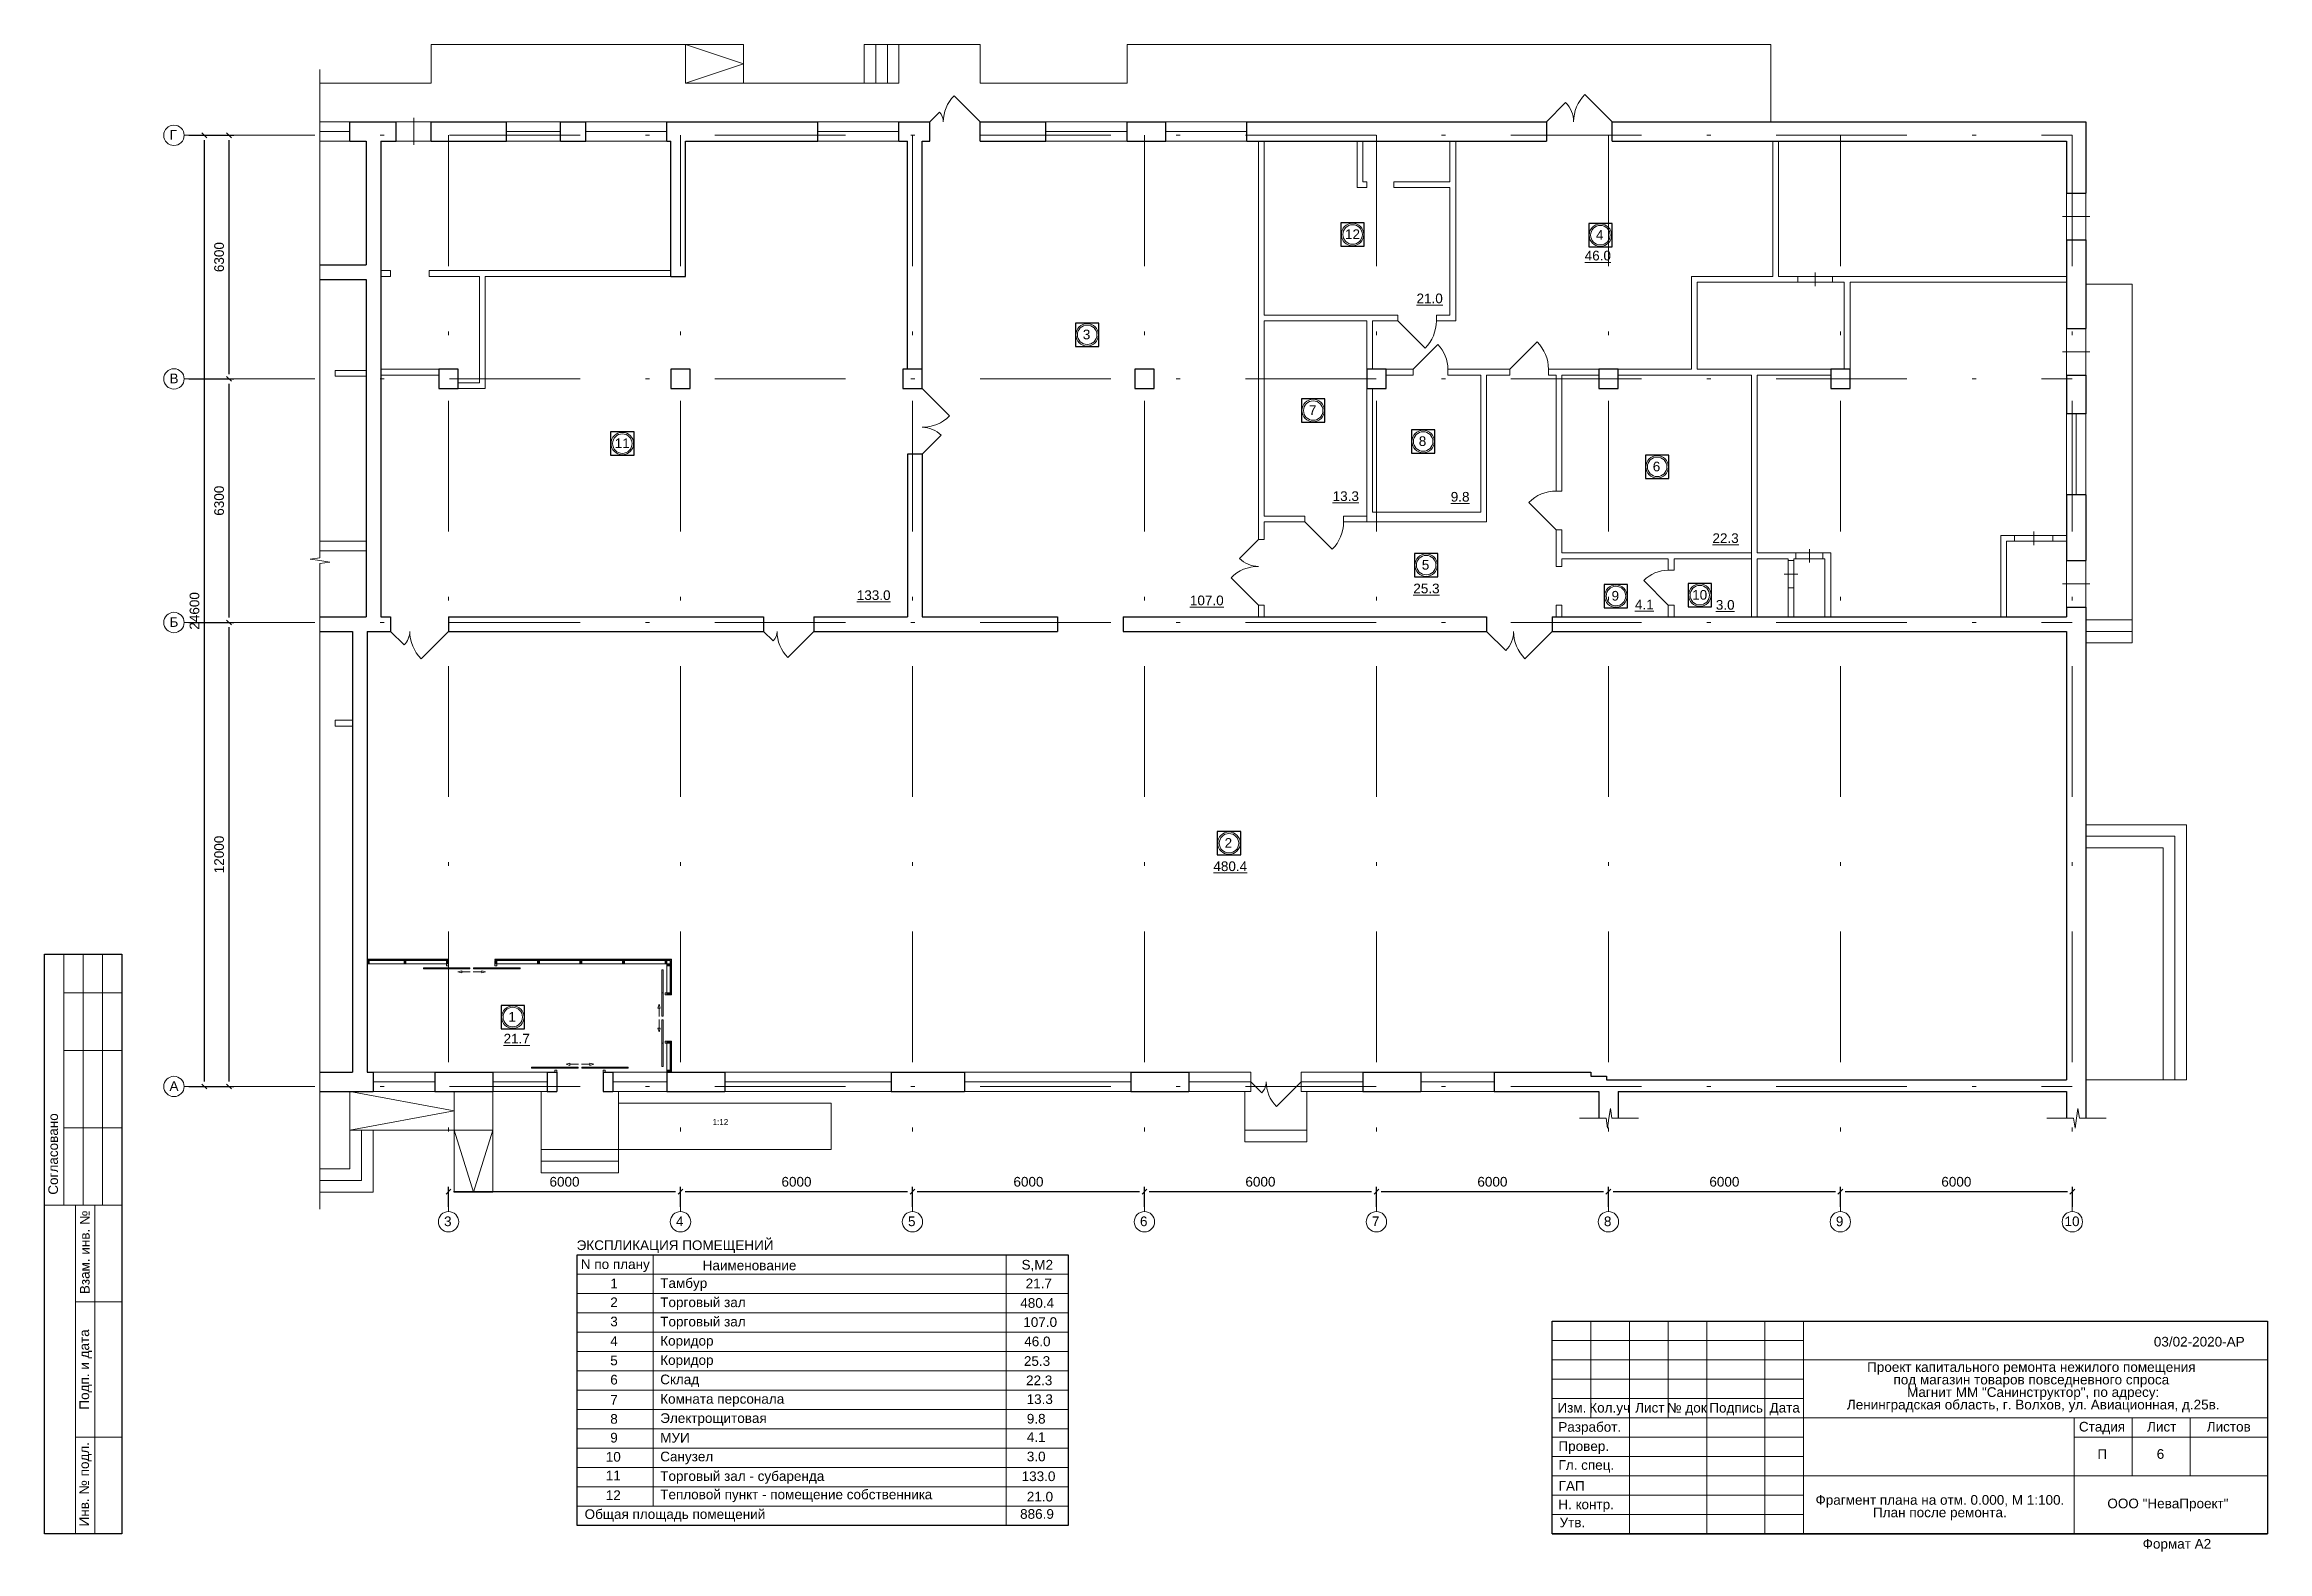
# Model space of a CAD drawing. Header units: metres. Extents: x 0 to 57.5, y 0 to 39.
import ezdxf
from ezdxf.enums import TextEntityAlignment as Align

# ---------------------------------------------------------------- set-up
doc = ezdxf.new("R2010")
doc.units = ezdxf.units.M
doc.header["$MEASUREMENT"] = 0
doc.linetypes.add('DGN Style 3', pattern=[5.91749, 4.226779, -1.690711])
doc.linetypes.add('DGN Style 4', pattern=[6.767072, 3.381423, -1.690711, 0.004227, -1.690711])
doc.layers.get('Defpoints').update_dxf_attribs({"lineweight": 0})
doc.layers.add('YOLO_STAMP', color=1, linetype='Continuous')
doc.layers.add('YOLO_TABLE', color=1, linetype='Continuous')
doc.styles.add('GOST 2.304', font='cs_gost2304.shx')
doc.styles.get("Standard").update_dxf_attribs({"font": 'cs_gost2304.shx'})
doc.styles.add('Style-Arial', font='arial.ttf')
doc.dimstyles.get("Standard").update_dxf_attribs({"dimtxt": 0.18, "dimasz": 0.18, "dimexe": 0.18, "dimexo": 0.0625, "dimgap": 0.09, "dimtad": 0, "dimtih": 1, "dimtoh": 1, "dimdec": 4, "dimzin": 0, "dimdsep": 46, "dimtxsty": 'STANDARD', "dimcen": 0.09, "dimadec": 0, "dimazin": 0, "dimtfac": 1, "dimtdec": 4, "dimtofl": 0, "dimtmove": 0, "dimatfit": 3, "dimfxl": 1, "dimtolj": 1, "dimtzin": 0, "dimarcsym": 0})

msp = doc.modelspace()

# ---------------------------------------------------------------- texts
at = {"color": 7, "linetype": 'Continuous', "lineweight": 30, "style": 'Style-Arial'}
for s, p in [('Г', (3.23400576, 36.81086386)), ('В', (3.23400576, 30.51086386)), ('Б', (3.23400576, 24.21086386)), ('А', (3.23400576, 12.21086386)), ('3', (10.33515108, 8.7112439)), ('4', (16.33515108, 8.7112439)), ('5', (22.33515108, 8.7112439)), ('6', (28.33515108, 8.7112439)), ('7', (34.33515108, 8.7112439)), ('8', (40.33515108, 8.7112439)), ('9', (46.33515108, 8.7112439)), ('10', (52.24911934, 8.7112439))]:
    msp.add_text(s, height=0.25, dxfattribs=at).set_placement(p, align=Align.TOP_LEFT)
at = {"color": 7, "linetype": 'Continuous', "lineweight": 13, "style": 'Style-Arial'}
for s, p in [('%%u46.0%%U', (39.83786385, 33.68836176)), ('%%u21.0%%U', (35.48832803, 32.58118288)), ('%%u13.3%%U', (33.31861317, 27.46630506)), ('%%u9.8%%U', (36.37358995, 27.45031571)), ('%%u22.3%%U', (43.14230597, 26.38045675)), ('%%u133.0%%U', (21.01068468, 24.90584446)), ('%%u107.0%%U', (29.62646249, 24.77030361)), ('%%u25.3%%U', (35.40560469, 25.07955138)), ('%%u4.1%%U', (41.13837245, 24.66380203)), ('%%u3.0%%U', (43.23000952, 24.65485172)), ('%%u480.4%%U', (30.23419374, 17.89525045)), ('%%u21.7%%U', (11.87482977, 13.43617155)), ('21.7', (25.37807386, 7.10533274)), ('480.4', (25.23979747, 6.59952304)), ('107.0', (25.31769481, 6.10522734)), ('46.0', (25.3421462, 5.60522734)), ('25.3', (25.33324493, 5.09794939)), ('22.3', (25.38921386, 4.59794939)), ('13.3', (25.40271692, 4.11130211)), ('9.8', (25.40861098, 3.60559968)), ('4.1', (25.40861098, 3.13048766)), ('3.0', (25.40861098, 2.62927059)), ('133.0', (25.27448392, 2.11761149)), ('Общая площадь помещений', (13.97113632, 1.13749295)), ('21.0', (25.40861098, 1.59028936)), ('886.9', (25.23469314, 1.14246612))]:
    msp.add_text(s, height=0.25, dxfattribs=at).set_placement(p, align=Align.TOP_LEFT)
at = {"color": 7, "linetype": 'Continuous', "lineweight": 0, "style": 'Style-Arial'}
for s, p in [('Согласовано', (0.22425059, 10.32741537)), ('Взам. инв. №', (1.04253473, 7.78435369)), ('Подп. и дата', (1.0296483, 4.75456)), ('Инв. № подл.', (1.02518367, 1.7866422))]:
    msp.add_text(s, height=0.25002, rotation=90, dxfattribs=at).set_placement(p, align=Align.MIDDLE_CENTER)
for s, height, p in [('1:12', 0.15, (17.48427805, 11.15589525)), ('Изм.', 0.25, (39.50690363, 3.7650035)), ('Кол.уч', 0.25, (40.48422376, 3.7650035)), ('Лист', 0.25, (41.52262144, 3.7650035)), ('№ док', 0.25, (42.48152274, 3.7650035)), ('Подпись', 0.25, (43.75552206, 3.7650035)), ('Дата', 0.25, (45.01099918, 3.7650035)), ('Разработ.', 0.25, (39.96880181, 3.26904119)), ('Провер.', 0.25, (39.81416465, 2.77131012)), ('Стадия', 0.25, (53.21830054, 3.2750035)), ('Лист', 0.25, (54.76262144, 3.2750035)), ('Листов', 0.25, (56.49611249, 3.2750035)), ('Гл. спец.', 0.25, (39.88043772, 2.28408032)), ('ГАП', 0.25, (39.5010493, 1.74257684)), ('Н. контр.', 0.25, (39.87533682, 1.2650035)), ('ООО "НеваПроект"', 0.25, (54.92280017, 1.28949234)), ('Утв.', 0.25, (39.51938904, 0.7981936)), ('Формат А2', 0.25, (55.15605858, 0.24603633))]:
    msp.add_text(s, height=height, dxfattribs=at).set_placement(p, align=Align.MIDDLE_CENTER)
at = {"color": 7, "lineweight": 13, "style": 'Style-Arial'}
msp.add_text('ЭКСПЛИКАЦИЯ ПОМЕЩЕНИЙ ', height=0.25, dxfattribs=at).set_placement((16.3594926, 7.96814422), align=Align.MIDDLE_CENTER)
at = {"color": 7, "linetype": 'Continuous', "lineweight": 0, "style": 'Style-Arial'}
for s, p in [('1', (14.63445747, 7.10475598)), ('Тамбур', (15.92668851, 7.1135905)), ('2', (14.63445747, 6.61639423)), ('Торговый зал', (15.92668851, 6.61752401)), ('3', (14.63445747, 6.12092041)), ('Торговый зал', (15.92668851, 6.11752401)), ('4', (14.63445747, 5.6147785)), ('Коридор', (15.92668851, 5.62217662)), ('5', (14.63445747, 5.11219262)), ('6', (14.63445747, 4.61523713)), ('Склад', (15.92668851, 4.62244728)), ('Коридор', (15.92668851, 5.12217662)), ('7', (14.63445747, 4.09368574)), ('Комната персонала', (15.92668851, 4.11871394)), ('8', (14.63445747, 3.60161072)), ('Электрощитовая', (15.92668851, 3.62135732)), ('9', (14.63445747, 3.11605668)), ('МУИ', (15.92668851, 3.11438629)), ('10', (14.51863981, 2.62006062)), ('Санузел', (15.92668851, 2.62853607)), ('11', (14.51863981, 2.13972759)), ('Торговый зал - субаренда', (15.92668851, 2.12209798)), ('12', (14.51863981, 1.62806849)), ('Тепловой пункт - помещение собственника', (15.92668851, 1.64773182))]:
    msp.add_text(s, height=0.25, dxfattribs=at).set_placement(p, align=Align.TOP_LEFT)
at = {"color": 7, "linetype": 'Continuous', "lineweight": 13, "char_height": 0.25, "style": 'Style-Arial'}
for s, insert, attachment_point, line_spacing_factor in [('N по плану', (13.87300251, 7.43971144), 4, 0.6), ('Наименование', (17.02449995, 7.44480201), 4, 0.6), ('Проект капитального ремонта нежилого помещения\\Pпод магазин товаров повседневного спроса\\P Магнит ММ "Санинструктор", по адресу:\\P Ленинградская область, г. Волхов, ул. Авиационная, д.25в.', (51.39055987, 4.9416146), 2, 0.776524), ('Фрагмент плана на отм. 0.000, М 1:100.\\PПлан после ремонта.', (49.02551935, 1.18115753), 5, 0.776524)]:
    msp.add_mtext(s, dxfattribs=dict(at, insert=insert, attachment_point=attachment_point, line_spacing_factor=line_spacing_factor))
at = {"color": 7, "linetype": 'Continuous', "lineweight": 0, "char_height": 0.25}
for s, insert, attachment_point, line_spacing_factor, style in [('S,М2', (25.67999334, 7.58841381), 2, 0.6, 'Style-Arial'), ('\\fArial|b0|i0|c204204|p39;03/02-2020-АР', (55.73387899, 5.47108412), 5, 0.72, 'GOST 2.304'), ('\\fArial|b0|i0|c204204|p39;П', (53.22546184, 2.5667066), 5, 0.72, 'GOST 2.304'), ('\\fArial|b0|i0|c204204|p39;6', (54.7307608, 2.5667066), 5, 0.72, 'GOST 2.304')]:
    msp.add_mtext(s, dxfattribs=dict(at, insert=insert, attachment_point=attachment_point, line_spacing_factor=line_spacing_factor, style=style))

# ---------------------------------------------------------------- blocks, each defined once
blk = doc.blocks.new('_Oblique-1')
at = {"color": 0, "linetype": 'ByBlock', "lineweight": -2}
blk.add_line((0.5, 0.5), (-0.5, -0.5), dxfattribs=at)
blk = doc.blocks.new('*D492')
at = {"color": 0, "linetype": 'Continuous', "lineweight": -2, "transparency": 16777216}
for p, q in [((3.738, 36.674), (4.259, 36.674)), ((4.134, 36.549), (4.134, 12.199)), ((3.738, 12.074), (4.259, 12.074))]:
    blk.add_line(p, q, dxfattribs=at)
at = {"layer": 'Defpoints', "color": 0, "linetype": 'Continuous', "lineweight": 30, "transparency": 16777216}
for p in [(3.613, 36.674), (3.613, 12.074), (4.134, 12.074)]:
    blk.add_point(p, dxfattribs=at)
at = {"color": 0, "linetype": 'Continuous', "lineweight": -2, "transparency": 16777216, "xscale": 0.125, "yscale": 0.125, "zscale": 0.125}
for p, rotation in [((4.134, 36.674), 90), ((4.134, 12.074), 270)]:
    blk.add_blockref('_Oblique-1', p, dxfattribs=dict(at, rotation=rotation))
at = {"color": 0, "linetype": 'Continuous', "lineweight": 0, "transparency": 16777216, "insert": (3.881, 24.374), "char_height": 0.25, "attachment_point": 5, "rotation": 90, "style": 'Style-Arial'}
blk.add_mtext('\\A1;24600', dxfattribs=at)
blk = doc.blocks.new('*D493')
at = {"color": 0, "linetype": 'Continuous', "lineweight": -2, "transparency": 16777216}
for p, q in [((3.738, 36.674), (4.896, 36.674)), ((4.771, 36.549), (4.771, 30.499)), ((3.738, 30.374), (4.896, 30.374))]:
    blk.add_line(p, q, dxfattribs=at)
at = {"layer": 'Defpoints', "color": 0, "linetype": 'Continuous', "lineweight": 30, "transparency": 16777216}
for p in [(3.613, 36.674), (3.613, 30.374), (4.771, 30.374)]:
    blk.add_point(p, dxfattribs=at)
at = {"color": 0, "linetype": 'Continuous', "lineweight": -2, "transparency": 16777216, "xscale": 0.125, "yscale": 0.125, "zscale": 0.125}
for p, rotation in [((4.771, 36.674), 90), ((4.771, 30.374), 270)]:
    blk.add_blockref('_Oblique-1', p, dxfattribs=dict(at, rotation=rotation))
at = {"color": 0, "linetype": 'Continuous', "lineweight": 0, "transparency": 16777216, "insert": (4.518, 33.524), "char_height": 0.25, "attachment_point": 5, "rotation": 90, "style": 'Style-Arial'}
blk.add_mtext('\\A1;6300', dxfattribs=at)
blk = doc.blocks.new('*D494')
at = {"color": 0, "linetype": 'Continuous', "lineweight": -2, "transparency": 16777216}
for p, q in [((10.451, 8.963), (10.451, 9.48)), ((10.576, 9.355), (16.326, 9.355)), ((16.451, 8.963), (16.451, 9.48))]:
    blk.add_line(p, q, dxfattribs=at)
at = {"layer": 'Defpoints', "color": 0, "linetype": 'Continuous', "lineweight": 30, "transparency": 16777216}
for p in [(16.451, 9.355), (10.451, 8.838), (16.451, 8.838)]:
    blk.add_point(p, dxfattribs=at)
at = {"color": 0, "linetype": 'Continuous', "lineweight": -2, "transparency": 16777216, "xscale": 0.125, "yscale": 0.125, "zscale": 0.125, "rotation": 180}
blk.add_blockref('_Oblique-1', (10.451, 9.355), dxfattribs=at)
at = {"color": 0, "linetype": 'Continuous', "lineweight": -2, "transparency": 16777216, "xscale": 0.125, "yscale": 0.125, "zscale": 0.125}
blk.add_blockref('_Oblique-1', (16.451, 9.355), dxfattribs=at)
at = {"color": 0, "linetype": 'Continuous', "lineweight": 0, "transparency": 16777216, "insert": (13.451, 9.608), "char_height": 0.25, "attachment_point": 5, "style": 'Style-Arial'}
blk.add_mtext('\\A1;6000', dxfattribs=at)
blk = doc.blocks.new('*U23')
at = {"color": 7, "linetype": 'Continuous', "lineweight": 13}
for radius in [0.291, 0.252]:
    blk.add_circle((0, 0), radius, dxfattribs=at)
at = {"color": 7, "linetype": 'Continuous', "lineweight": 13, "style": 'Style-Arial'}
blk.add_text('2', height=0.25, dxfattribs=at).set_placement((-0.113, 0.133), align=Align.TOP_LEFT)
blk = doc.blocks.new('*U24')
at = {"color": 7, "linetype": 'Continuous', "lineweight": 13}
for radius in [0.291, 0.252]:
    blk.add_circle((0, 0), radius, dxfattribs=at)
at = {"color": 7, "linetype": 'Continuous', "lineweight": 13, "style": 'Style-Arial'}
blk.add_text('1', height=0.25, dxfattribs=at).set_placement((-0.113, 0.133), align=Align.TOP_LEFT)
blk = doc.blocks.new('*U22')
at = {"color": 7, "linetype": 'Continuous', "lineweight": 13}
for radius in [0.291, 0.252]:
    blk.add_circle((0, 0), radius, dxfattribs=at)
at = {"color": 7, "linetype": 'Continuous', "lineweight": 13, "style": 'Style-Arial'}
blk.add_text('3', height=0.25, dxfattribs=at).set_placement((-0.113, 0.133), align=Align.TOP_LEFT)
blk = doc.blocks.new('*U25')
at = {"color": 7, "linetype": 'Continuous', "lineweight": 13}
for radius in [0.291, 0.252]:
    blk.add_circle((0, 0), radius, dxfattribs=at)
at = {"color": 7, "linetype": 'Continuous', "lineweight": 13, "style": 'Style-Arial'}
blk.add_text('4', height=0.25, dxfattribs=at).set_placement((-0.113, 0.133), align=Align.TOP_LEFT)
blk = doc.blocks.new('*U26')
at = {"color": 7, "linetype": 'Continuous', "lineweight": 13}
for radius in [0.291, 0.252]:
    blk.add_circle((0, 0), radius, dxfattribs=at)
at = {"color": 7, "linetype": 'Continuous', "lineweight": 13, "style": 'Style-Arial'}
blk.add_text('5', height=0.25, dxfattribs=at).set_placement((-0.113, 0.133), align=Align.TOP_LEFT)
blk = doc.blocks.new('*U27')
at = {"color": 7, "linetype": 'Continuous', "lineweight": 13}
for radius in [0.291, 0.252]:
    blk.add_circle((0, 0), radius, dxfattribs=at)
at = {"color": 7, "linetype": 'Continuous', "lineweight": 13, "style": 'Style-Arial'}
blk.add_text('6', height=0.25, dxfattribs=at).set_placement((-0.113, 0.133), align=Align.TOP_LEFT)
blk = doc.blocks.new('*U28')
at = {"color": 7, "linetype": 'Continuous', "lineweight": 13}
for radius in [0.291, 0.252]:
    blk.add_circle((0, 0), radius, dxfattribs=at)
at = {"color": 7, "linetype": 'Continuous', "lineweight": 13, "style": 'Style-Arial'}
blk.add_text('7', height=0.25, dxfattribs=at).set_placement((-0.113, 0.133), align=Align.TOP_LEFT)
blk = doc.blocks.new('*U29')
at = {"color": 7, "linetype": 'Continuous', "lineweight": 13}
for radius in [0.291, 0.252]:
    blk.add_circle((0, 0), radius, dxfattribs=at)
at = {"color": 7, "linetype": 'Continuous', "lineweight": 13, "style": 'Style-Arial'}
blk.add_text('8', height=0.25, dxfattribs=at).set_placement((-0.113, 0.133), align=Align.TOP_LEFT)
blk = doc.blocks.new('*U30')
at = {"color": 7, "linetype": 'Continuous', "lineweight": 13}
for radius in [0.291, 0.252]:
    blk.add_circle((0, 0), radius, dxfattribs=at)
at = {"color": 7, "linetype": 'Continuous', "lineweight": 13, "style": 'Style-Arial'}
blk.add_text('9', height=0.25, dxfattribs=at).set_placement((-0.113, 0.133), align=Align.TOP_LEFT)
blk = doc.blocks.new('*U31')
at = {"color": 7, "linetype": 'Continuous', "lineweight": 13}
for radius in [0.291, 0.252]:
    blk.add_circle((0, 0), radius, dxfattribs=at)
at = {"color": 7, "linetype": 'Continuous', "lineweight": 13, "style": 'Style-Arial'}
blk.add_text('10', height=0.25, dxfattribs=at).set_placement((-0.197, 0.133), align=Align.TOP_LEFT)
blk = doc.blocks.new('*U33')
at = {"color": 7, "linetype": 'Continuous', "lineweight": 13}
for radius in [0.291, 0.252]:
    blk.add_circle((0, 0), radius, dxfattribs=at)
at = {"color": 7, "linetype": 'Continuous', "lineweight": 13, "style": 'Style-Arial'}
blk.add_text('12', height=0.25, dxfattribs=at).set_placement((-0.197, 0.133), align=Align.TOP_LEFT)
blk = doc.blocks.new('*U32')
at = {"color": 7, "linetype": 'Continuous', "lineweight": 13}
for radius in [0.291, 0.252]:
    blk.add_circle((0, 0), radius, dxfattribs=at)
at = {"color": 7, "linetype": 'Continuous', "lineweight": 13, "style": 'Style-Arial'}
blk.add_text('11', height=0.25, dxfattribs=at).set_placement((-0.197, 0.133), align=Align.TOP_LEFT)
blk = doc.blocks.new('*D495')
at = {"color": 0, "linetype": 'Continuous', "lineweight": -2, "transparency": 16777216}
for p, q in [((3.738, 30.374), (4.896, 30.374)), ((4.771, 30.249), (4.771, 24.199)), ((3.738, 24.074), (4.896, 24.074))]:
    blk.add_line(p, q, dxfattribs=at)
at = {"layer": 'Defpoints', "color": 0, "linetype": 'Continuous', "lineweight": 30, "transparency": 16777216}
for p in [(3.613, 30.374), (3.613, 24.074), (4.771, 24.074)]:
    blk.add_point(p, dxfattribs=at)
at = {"color": 0, "linetype": 'Continuous', "lineweight": -2, "transparency": 16777216, "xscale": 0.125, "yscale": 0.125, "zscale": 0.125}
for p, rotation in [((4.771, 30.374), 90), ((4.771, 24.074), 270)]:
    blk.add_blockref('_Oblique-1', p, dxfattribs=dict(at, rotation=rotation))
at = {"color": 0, "linetype": 'Continuous', "lineweight": 0, "transparency": 16777216, "insert": (4.518, 27.224), "char_height": 0.25, "attachment_point": 5, "rotation": 90, "style": 'Style-Arial'}
blk.add_mtext('\\A1;6300', dxfattribs=at)
blk = doc.blocks.new('*D496')
at = {"color": 0, "linetype": 'Continuous', "lineweight": -2, "transparency": 16777216}
for p, q in [((3.738, 24.074), (4.896, 24.074)), ((4.771, 23.949), (4.771, 12.199)), ((3.738, 12.074), (4.896, 12.074))]:
    blk.add_line(p, q, dxfattribs=at)
at = {"layer": 'Defpoints', "color": 0, "linetype": 'Continuous', "lineweight": 30, "transparency": 16777216}
for p in [(3.613, 24.074), (3.613, 12.074), (4.771, 12.074)]:
    blk.add_point(p, dxfattribs=at)
at = {"color": 0, "linetype": 'Continuous', "lineweight": -2, "transparency": 16777216, "xscale": 0.125, "yscale": 0.125, "zscale": 0.125}
for p, rotation in [((4.771, 24.074), 90), ((4.771, 12.074), 270)]:
    blk.add_blockref('_Oblique-1', p, dxfattribs=dict(at, rotation=rotation))
at = {"color": 0, "linetype": 'Continuous', "lineweight": 0, "transparency": 16777216, "insert": (4.518, 18.074), "char_height": 0.25, "attachment_point": 5, "rotation": 90, "style": 'Style-Arial'}
blk.add_mtext('\\A1;12000', dxfattribs=at)
blk = doc.blocks.new('*D497')
at = {"color": 0, "linetype": 'Continuous', "lineweight": -2, "transparency": 16777216}
for p, q in [((16.451, 8.963), (16.451, 9.48)), ((16.576, 9.355), (22.326, 9.355)), ((22.451, 8.963), (22.451, 9.48))]:
    blk.add_line(p, q, dxfattribs=at)
at = {"layer": 'Defpoints', "color": 0, "linetype": 'Continuous', "lineweight": 30, "transparency": 16777216}
for p in [(22.451, 9.355), (16.451, 8.838), (22.451, 8.838)]:
    blk.add_point(p, dxfattribs=at)
at = {"color": 0, "linetype": 'Continuous', "lineweight": -2, "transparency": 16777216, "xscale": 0.125, "yscale": 0.125, "zscale": 0.125, "rotation": 180}
blk.add_blockref('_Oblique-1', (16.451, 9.355), dxfattribs=at)
at = {"color": 0, "linetype": 'Continuous', "lineweight": -2, "transparency": 16777216, "xscale": 0.125, "yscale": 0.125, "zscale": 0.125}
blk.add_blockref('_Oblique-1', (22.451, 9.355), dxfattribs=at)
at = {"color": 0, "linetype": 'Continuous', "lineweight": 0, "transparency": 16777216, "insert": (19.451, 9.608), "char_height": 0.25, "attachment_point": 5, "style": 'Style-Arial'}
blk.add_mtext('\\A1;6000', dxfattribs=at)
blk = doc.blocks.new('*D498')
at = {"color": 0, "linetype": 'Continuous', "lineweight": -2, "transparency": 16777216}
for p, q in [((22.451, 8.963), (22.451, 9.48)), ((22.576, 9.355), (28.326, 9.355)), ((28.451, 8.963), (28.451, 9.48))]:
    blk.add_line(p, q, dxfattribs=at)
at = {"layer": 'Defpoints', "color": 0, "linetype": 'Continuous', "lineweight": 30, "transparency": 16777216}
for p in [(28.451, 9.355), (22.451, 8.838), (28.451, 8.838)]:
    blk.add_point(p, dxfattribs=at)
at = {"color": 0, "linetype": 'Continuous', "lineweight": -2, "transparency": 16777216, "xscale": 0.125, "yscale": 0.125, "zscale": 0.125, "rotation": 180}
blk.add_blockref('_Oblique-1', (22.451, 9.355), dxfattribs=at)
at = {"color": 0, "linetype": 'Continuous', "lineweight": -2, "transparency": 16777216, "xscale": 0.125, "yscale": 0.125, "zscale": 0.125}
blk.add_blockref('_Oblique-1', (28.451, 9.355), dxfattribs=at)
at = {"color": 0, "linetype": 'Continuous', "lineweight": 0, "transparency": 16777216, "insert": (25.451, 9.608), "char_height": 0.25, "attachment_point": 5, "style": 'Style-Arial'}
blk.add_mtext('\\A1;6000', dxfattribs=at)
blk = doc.blocks.new('*D499')
at = {"color": 0, "linetype": 'Continuous', "lineweight": -2, "transparency": 16777216}
for p, q in [((28.451, 8.963), (28.451, 9.48)), ((28.576, 9.355), (34.326, 9.355)), ((34.451, 8.963), (34.451, 9.48))]:
    blk.add_line(p, q, dxfattribs=at)
at = {"layer": 'Defpoints', "color": 0, "linetype": 'Continuous', "lineweight": 30, "transparency": 16777216}
for p in [(34.451, 9.355), (28.451, 8.838), (34.451, 8.838)]:
    blk.add_point(p, dxfattribs=at)
at = {"color": 0, "linetype": 'Continuous', "lineweight": -2, "transparency": 16777216, "xscale": 0.125, "yscale": 0.125, "zscale": 0.125, "rotation": 180}
blk.add_blockref('_Oblique-1', (28.451, 9.355), dxfattribs=at)
at = {"color": 0, "linetype": 'Continuous', "lineweight": -2, "transparency": 16777216, "xscale": 0.125, "yscale": 0.125, "zscale": 0.125}
blk.add_blockref('_Oblique-1', (34.451, 9.355), dxfattribs=at)
at = {"color": 0, "linetype": 'Continuous', "lineweight": 0, "transparency": 16777216, "insert": (31.451, 9.608), "char_height": 0.25, "attachment_point": 5, "style": 'Style-Arial'}
blk.add_mtext('\\A1;6000', dxfattribs=at)
blk = doc.blocks.new('*D500')
at = {"color": 0, "linetype": 'Continuous', "lineweight": -2, "transparency": 16777216}
for p, q in [((34.451, 8.963), (34.451, 9.48)), ((34.576, 9.355), (40.326, 9.355)), ((40.451, 8.963), (40.451, 9.48))]:
    blk.add_line(p, q, dxfattribs=at)
at = {"layer": 'Defpoints', "color": 0, "linetype": 'Continuous', "lineweight": 30, "transparency": 16777216}
for p in [(40.451, 9.355), (34.451, 8.838), (40.451, 8.838)]:
    blk.add_point(p, dxfattribs=at)
at = {"color": 0, "linetype": 'Continuous', "lineweight": -2, "transparency": 16777216, "xscale": 0.125, "yscale": 0.125, "zscale": 0.125, "rotation": 180}
blk.add_blockref('_Oblique-1', (34.451, 9.355), dxfattribs=at)
at = {"color": 0, "linetype": 'Continuous', "lineweight": -2, "transparency": 16777216, "xscale": 0.125, "yscale": 0.125, "zscale": 0.125}
blk.add_blockref('_Oblique-1', (40.451, 9.355), dxfattribs=at)
at = {"color": 0, "linetype": 'Continuous', "lineweight": 0, "transparency": 16777216, "insert": (37.451, 9.608), "char_height": 0.25, "attachment_point": 5, "style": 'Style-Arial'}
blk.add_mtext('\\A1;6000', dxfattribs=at)
blk = doc.blocks.new('*D501')
at = {"color": 0, "linetype": 'Continuous', "lineweight": -2, "transparency": 16777216}
for p, q in [((40.451, 8.963), (40.451, 9.48)), ((40.576, 9.355), (46.326, 9.355)), ((46.451, 8.963), (46.451, 9.48))]:
    blk.add_line(p, q, dxfattribs=at)
at = {"layer": 'Defpoints', "color": 0, "linetype": 'Continuous', "lineweight": 30, "transparency": 16777216}
for p in [(46.451, 9.355), (40.451, 8.838), (46.451, 8.838)]:
    blk.add_point(p, dxfattribs=at)
at = {"color": 0, "linetype": 'Continuous', "lineweight": -2, "transparency": 16777216, "xscale": 0.125, "yscale": 0.125, "zscale": 0.125, "rotation": 180}
blk.add_blockref('_Oblique-1', (40.451, 9.355), dxfattribs=at)
at = {"color": 0, "linetype": 'Continuous', "lineweight": -2, "transparency": 16777216, "xscale": 0.125, "yscale": 0.125, "zscale": 0.125}
blk.add_blockref('_Oblique-1', (46.451, 9.355), dxfattribs=at)
at = {"color": 0, "linetype": 'Continuous', "lineweight": 0, "transparency": 16777216, "insert": (43.451, 9.608), "char_height": 0.25, "attachment_point": 5, "style": 'Style-Arial'}
blk.add_mtext('\\A1;6000', dxfattribs=at)
blk = doc.blocks.new('*D502')
at = {"color": 0, "linetype": 'Continuous', "lineweight": -2, "transparency": 16777216}
for p, q in [((46.451, 8.963), (46.451, 9.48)), ((46.576, 9.355), (52.326, 9.355)), ((52.451, 8.963), (52.451, 9.48))]:
    blk.add_line(p, q, dxfattribs=at)
at = {"layer": 'Defpoints', "color": 0, "linetype": 'Continuous', "lineweight": 30, "transparency": 16777216}
for p in [(52.451, 9.355), (46.451, 8.838), (52.451, 8.838)]:
    blk.add_point(p, dxfattribs=at)
at = {"color": 0, "linetype": 'Continuous', "lineweight": -2, "transparency": 16777216, "xscale": 0.125, "yscale": 0.125, "zscale": 0.125, "rotation": 180}
blk.add_blockref('_Oblique-1', (46.451, 9.355), dxfattribs=at)
at = {"color": 0, "linetype": 'Continuous', "lineweight": -2, "transparency": 16777216, "xscale": 0.125, "yscale": 0.125, "zscale": 0.125}
blk.add_blockref('_Oblique-1', (52.451, 9.355), dxfattribs=at)
at = {"color": 0, "linetype": 'Continuous', "lineweight": 0, "transparency": 16777216, "insert": (49.451, 9.608), "char_height": 0.25, "attachment_point": 5, "style": 'Style-Arial'}
blk.add_mtext('\\A1;6000', dxfattribs=at)

# ---------------------------------------------------------------- dimensions: what is measured, and where the dimension line sits
at = {"color": 5, "linetype": 'Continuous', "lineweight": 0}
for base, p1, p2, picture, middle in [((4.13412072, 12.07415071), (3.61301442, 36.67415071), (3.61301442, 12.07415071), '*D492', (3.88147747, 24.37415071)), ((4.77087418, 30.37415071), (3.61301442, 36.67415071), (3.61301442, 30.37415071), '*D493', (4.51814567, 33.52415071)), ((4.77087418, 24.07415071), (3.61301442, 30.37415071), (3.61301442, 24.07415071), '*D495', (4.51814567, 27.22415071)), ((4.77087418, 12.07415071), (3.61301442, 24.07415071), (3.61301442, 12.07415071), '*D496', (4.51823093, 18.07415071))]:
    dim = msp.add_linear_dim(base=base, p1=p1, p2=p2, angle=270, dimstyle='Standard', override={"dimtxt": 0.25, "dimasz": 0.125, "dimexe": 0.125, "dimexo": 0.125, "dimgap": 0.125, "dimtad": 1, "dimtih": 0, "dimtoh": 0, "dimlfac": 1000, "dimzin": 11, "dimtxsty": 'Style-Arial', "dimblk": '_Oblique-1', "dimtzin": 11}, dxfattribs=at)
    dim.commit()
    dim.dimension.update_dxf_attribs({"geometry": picture, "text_midpoint": middle})
for base, p1, p2, picture, middle in [((16.4508043, 9.35529892), (10.4508043, 8.8378862), (16.4508043, 8.8378862), '*D494', (13.4508043, 9.60794216)), ((22.4508043, 9.35529892), (16.4508043, 8.8378862), (22.4508043, 8.8378862), '*D497', (19.4508043, 9.60794216)), ((28.4508043, 9.35529892), (22.4508043, 8.8378862), (28.4508043, 8.8378862), '*D498', (25.4508043, 9.60794216)), ((34.4508043, 9.35529892), (28.4508043, 8.8378862), (34.4508043, 8.8378862), '*D499', (31.4508043, 9.60794216)), ((40.4508043, 9.35529892), (34.4508043, 8.8378862), (40.4508043, 8.8378862), '*D500', (37.4508043, 9.60794216)), ((46.4508043, 9.35529892), (40.4508043, 8.8378862), (46.4508043, 8.8378862), '*D501', (43.4508043, 9.60794216)), ((52.4508043, 9.35529892), (46.4508043, 8.8378862), (52.4508043, 8.8378862), '*D502', (49.4508043, 9.60794216))]:
    dim = msp.add_linear_dim(base=base, p1=p1, p2=p2, dimstyle='Standard', override={"dimtxt": 0.25, "dimasz": 0.125, "dimexe": 0.125, "dimexo": 0.125, "dimgap": 0.125, "dimtad": 1, "dimtih": 0, "dimtoh": 0, "dimlfac": 1000, "dimzin": 11, "dimtxsty": 'Style-Arial', "dimblk": '_Oblique-1', "dimtzin": 11}, dxfattribs=at)
    dim.commit()
    dim.dimension.update_dxf_attribs({"geometry": picture, "text_midpoint": middle})

# ---------------------------------------------------------------- linework, layer by layer
at = {"color": 7, "linetype": 'Continuous', "lineweight": 0}
for p, q in [((10.0008043, 38.02415071), (10.0008043, 39.02415071)), ((10.0008043, 39.02415071), (16.5808043, 39.02415071)), ((16.5808043, 38.02415071), (16.5808043, 39.02415071)), ((16.5808043, 39.02415071), (16.5808043, 38.02415071)), ((18.0808043, 39.02415071), (16.5808043, 39.02415071)), ((18.0808043, 38.02415071), (18.0808043, 39.02415071)), ((21.2008043, 38.02415071), (21.2008043, 39.02415071)), ((21.2008043, 39.02415071), (21.5008043, 39.02415071)), ((21.5008043, 38.02415071), (21.5008043, 39.02415071)), ((21.5008043, 39.02415071), (21.8008043, 39.02415071)), ((21.5008043, 39.02415071), (21.5008043, 38.02415071)), ((21.8008043, 38.02415071), (21.8008043, 39.02415071)), ((21.8008043, 39.02415071), (22.1008043, 39.02415071)), ((21.8008043, 39.02415071), (21.8008043, 38.02415071)), ((22.1008043, 38.02415071), (22.1008043, 39.02415071)), ((22.1008043, 39.02415071), (24.2008043, 39.02415071)), ((22.1008043, 39.02415071), (22.1008043, 38.02415071)), ((24.2008043, 38.02415071), (24.2008043, 39.02415071)), ((28.0008043, 38.02415071), (28.0008043, 39.02415071)), ((28.0008043, 39.02415071), (44.6508043, 39.02415071)), ((44.6508043, 39.02415071), (44.6508043, 37.02415071)), ((7.1255521, 26.43817097), (7.1255521, 38.37548226)), ((7.1255521, 38.02415071), (10.0008043, 38.02415071)), ((16.5808043, 38.02415071), (22.1008043, 38.02415071)), ((16.5808043, 38.02415071), (18.0808043, 38.02415071)), ((21.5008043, 38.02415071), (21.2008043, 38.02415071)), ((21.8008043, 38.02415071), (21.5008043, 38.02415071)), ((22.1008043, 38.02415071), (21.8008043, 38.02415071)), ((24.2008043, 38.02415071), (28.0008043, 38.02415071)), ((10.0008043, 37.02415071), (9.1008043, 37.02415071)), ((9.1008043, 37.02415071), (9.1008043, 36.52415071)), ((9.5508043, 37.12415071), (9.5508043, 36.42415071)), ((10.0008043, 36.52415071), (10.0008043, 37.02415071)), ((11.9508043, 37.02415071), (13.3508043, 37.02415071)), ((11.9508043, 36.52415071), (11.9508043, 37.02415071)), ((13.3508043, 37.02415071), (13.3508043, 36.52415071)), ((14.0008043, 37.02415071), (16.1008043, 37.02415071)), ((14.0008043, 36.52415071), (14.0008043, 37.02415071)), ((16.1008043, 37.02415071), (16.1008043, 36.52415071)), ((20.0008043, 37.02415071), (22.1008043, 37.02415071)), ((20.0008043, 36.52415071), (20.0008043, 37.02415071)), ((22.1008043, 37.02415071), (22.1008043, 36.52415071)), ((25.9008043, 37.02415071), (28.0008043, 37.02415071)), ((25.9008043, 36.52415071), (25.9008043, 37.02415071)), ((28.0008043, 37.02415071), (28.0008043, 36.52415071)), ((29.0008043, 37.02415071), (31.1008043, 37.02415071)), ((29.0008043, 36.52415071), (29.0008043, 37.02415071)), ((31.1008043, 37.02415071), (31.1008043, 36.52415071)), ((38.8508043, 36.52415071), (38.8508043, 37.02415071)), ((7.1255521, 36.77415071), (7.9008043, 36.77415071)), ((9.1008043, 36.52415071), (10.0008043, 36.52415071)), ((11.9508043, 36.77415071), (13.3508043, 36.77415071)), ((13.3508043, 36.52415071), (11.9508043, 36.52415071)), ((14.0008043, 36.77415071), (16.1008043, 36.77415071)), ((16.1008043, 36.52415071), (14.0008043, 36.52415071)), ((20.0008043, 36.77415071), (22.1008043, 36.77415071)), ((22.1008043, 36.52415071), (20.0008043, 36.52415071)), ((25.9008043, 36.77415071), (28.0008043, 36.77415071)), ((28.0008043, 36.52415071), (25.9008043, 36.52415071)), ((29.0008043, 36.77415071), (31.1008043, 36.77415071)), ((31.1008043, 36.52415071), (29.0008043, 36.52415071)), ((52.3008043, 35.17415071), (52.8008043, 35.17415071)), ((52.3008043, 33.97415071), (52.3008043, 35.17415071)), ((52.8008043, 35.17415071), (52.8008043, 33.97415071)), ((52.2008043, 34.57415071), (52.9008043, 34.57415071)), ((52.8008043, 33.97415071), (52.3008043, 33.97415071)), ((45.3508043, 33.02415071), (46.2508043, 33.02415071)), ((45.3508043, 32.87415071), (45.3508043, 33.02415071)), ((46.2508043, 32.87415071), (45.3508043, 32.87415071)), ((45.8008043, 33.12415071), (45.8008043, 32.77415071)), ((46.2508043, 33.02415071), (46.2508043, 32.87415071)), ((52.8008043, 32.82415071), (54.0008043, 32.82415071)), ((54.0008043, 32.82415071), (54.0008043, 23.54415071)), ((52.3008043, 31.67415071), (52.8008043, 31.67415071)), ((52.3008043, 30.47415071), (52.3008043, 31.67415071)), ((52.8008043, 31.67415071), (52.8008043, 30.47415071)), ((52.2008043, 31.07415071), (52.9008043, 31.07415071)), ((52.8008043, 30.47415071), (52.3008043, 30.47415071)), ((52.3008043, 27.37415071), (52.3008043, 29.47415071)), ((52.3008043, 29.47415071), (52.8008043, 29.47415071)), ((52.5508043, 27.37415071), (52.5508043, 29.47415071)), ((52.8008043, 29.47415071), (52.8008043, 27.37415071)), ((52.8008043, 27.37415071), (52.3008043, 27.37415071)), ((7.1255521, 25.74832563), (7.1255521, 26.43817097)), ((45.6508043, 25.97415071), (45.6508043, 25.62415071)), ((50.9508043, 26.32415071), (51.9508043, 26.32415071)), ((50.9508043, 26.17415071), (50.9508043, 26.32415071)), ((51.9508043, 26.17415071), (50.9508043, 26.17415071)), ((51.4508043, 26.42415071), (51.4508043, 26.07415071)), ((51.9508043, 26.32415071), (51.9508043, 26.17415071)), ((6.87057082, 25.71143764), (7.1255521, 25.74832563)), ((6.87057082, 25.71143764), (7.1255521, 25.67454965)), ((7.38053338, 25.63766166), (7.1255521, 25.67454965)), ((7.38053338, 25.63766166), (7.1255521, 25.60077367)), ((7.1255521, 24.91092833), (7.1255521, 25.60077367)), ((45.0008043, 25.32415071), (45.3508043, 25.32415071)), ((45.1008043, 25.67415071), (45.2508043, 25.67415071)), ((45.1008043, 24.97415071), (45.1008043, 25.67415071)), ((45.2508043, 25.67415071), (45.2508043, 24.97415071)), ((45.3008043, 25.87415071), (46.0008043, 25.87415071)), ((45.3008043, 25.72415071), (45.3008043, 25.87415071)), ((46.0008043, 25.72415071), (45.3008043, 25.72415071)), ((46.0008043, 25.87415071), (46.0008043, 25.72415071)), ((52.3008043, 25.67415071), (52.8008043, 25.67415071)), ((52.3008043, 24.47415071), (52.3008043, 25.67415071)), ((52.8008043, 25.67415071), (52.8008043, 24.47415071)), ((7.1255521, 24.91092833), (7.1255521, 8.90069288)), ((45.2508043, 24.97415071), (45.1008043, 24.97415071)), ((52.2008043, 25.07415071), (52.9008043, 25.07415071)), ((19.9008043, 24.22415071), (19.9008043, 23.84415071)), ((52.8008043, 24.47415071), (52.3008043, 24.47415071)), ((52.8008043, 24.14415071), (54.0008043, 24.14415071)), ((52.8008043, 23.84415071), (54.0008043, 23.84415071)), ((52.8008043, 23.54415071), (54.0008043, 23.54415071)), ((52.8008043, 18.84415071), (55.4008043, 18.84415071)), ((52.8008043, 18.54415071), (55.1008043, 18.54415071)), ((55.1008043, 18.54415071), (55.1008043, 12.24415071)), ((55.4008043, 18.84415071), (55.4008043, 12.24415071)), ((52.8008043, 18.24415071), (54.8008043, 18.24415071)), ((54.8008043, 18.24415071), (54.8008043, 12.24415071)), ((8.3508043, 15.36415071), (10.4008043, 15.36415071)), ((8.3508043, 15.35415071), (10.4008043, 15.35415071)), ((8.3508043, 15.32915071), (10.4008043, 15.32915071)), ((8.3508043, 15.24415071), (10.4008043, 15.24415071)), ((11.7008043, 15.36415071), (16.2208043, 15.36415071)), ((11.7008043, 15.35415071), (16.2108043, 15.35415071)), ((11.7008043, 15.32915071), (16.1858043, 15.32915071)), ((11.7008043, 15.24415071), (16.1008043, 15.24415071)), ((16.2208043, 13.24415071), (16.1008043, 13.24415071)), ((16.1008043, 13.24415071), (16.1008043, 12.44415071)), ((16.2108043, 13.23415071), (16.1858043, 13.23415071)), ((16.1858043, 13.23415071), (16.1858043, 12.48415071)), ((16.2108043, 12.48415071), (16.2108043, 13.23415071)), ((16.2208043, 12.44415071), (16.2208043, 13.24415071)), ((8.5008043, 12.44415071), (10.1008043, 12.44415071)), ((8.5008043, 11.94366687), (8.5008043, 12.44415071)), ((8.5008043, 12.19390879), (10.1008043, 12.19390879)), ((10.1008043, 12.44415071), (10.1008043, 11.94366687)), ((11.6008043, 12.44415071), (13.0008043, 12.44415071)), ((11.6008043, 11.94415071), (11.6008043, 12.44415071)), ((11.6008043, 12.19415071), (13.0008043, 12.19415071)), ((13.0008043, 12.44415071), (13.0008043, 11.94415071)), ((14.7008043, 12.44415071), (16.1008043, 12.44415071)), ((14.7008043, 11.94415071), (14.7008043, 12.44415071)), ((14.7008043, 12.19415071), (16.1008043, 12.19415071)), ((16.1008043, 12.44415071), (16.1008043, 11.94415071)), ((16.1008043, 12.44415071), (16.2208043, 12.44415071)), ((16.1858043, 12.48415071), (16.2108043, 12.48415071)), ((17.6008043, 12.44415071), (21.9008043, 12.44415071)), ((17.6008043, 11.94415071), (17.6008043, 12.44415071)), ((17.6008043, 12.19415071), (21.9008043, 12.19415071)), ((21.9008043, 12.44415071), (21.9008043, 11.94415071)), ((23.8008043, 12.44415071), (28.1008043, 12.44415071)), ((23.8008043, 11.94415071), (23.8008043, 12.44415071)), ((23.8008043, 12.19415071), (28.1008043, 12.19415071)), ((28.1008043, 12.44415071), (28.1008043, 11.94415071)), ((29.6008043, 12.44415071), (31.2008043, 12.44415071)), ((29.6008043, 11.94415071), (29.6008043, 12.44415071)), ((29.6008043, 12.19415071), (31.2008043, 12.19415071)), ((31.2008043, 12.44415071), (31.2008043, 11.94415071)), ((32.5008043, 12.44415071), (34.1008043, 12.44415071)), ((32.5008043, 11.94415071), (32.5008043, 12.44415071)), ((32.5008043, 12.19415071), (34.1008043, 12.19415071)), ((34.1008043, 12.44415071), (34.1008043, 11.94415071)), ((35.6008043, 12.44415071), (37.5008043, 12.44415071)), ((35.6008043, 11.94415071), (35.6008043, 12.44415071)), ((35.6008043, 12.19415071), (37.5008043, 12.19415071)), ((37.5008043, 12.44415071), (37.5008043, 11.94415071)), ((52.8008043, 12.24415071), (55.4008043, 12.24415071)), ((7.9008043, 11.94415071), (7.9008043, 9.94415071)), ((10.1008043, 11.94366687), (8.5008043, 11.94366687)), ((10.6008043, 10.94415071), (10.6008043, 11.94415071)), ((11.6008043, 11.94415071), (11.6008043, 9.34415071)), ((13.0008043, 11.94415071), (11.6008043, 11.94415071)), ((12.8508043, 11.94415071), (12.8508043, 10.44415071)), ((16.1008043, 11.94415071), (14.7008043, 11.94415071)), ((14.8508043, 11.94415071), (14.8508043, 10.44415071)), ((14.8508043, 11.64415071), (14.8508043, 10.44415071)), ((20.3508043, 11.64415071), (14.8508043, 11.64415071)), ((21.9008043, 11.94415071), (17.6008043, 11.94415071)), ((20.3508043, 10.44415071), (20.3508043, 11.64415071)), ((28.1008043, 11.94415071), (23.8008043, 11.94415071)), ((31.2008043, 11.94415071), (29.6008043, 11.94415071)), ((31.0508043, 11.94415071), (31.0508043, 10.64415071)), ((34.1008043, 11.94415071), (32.5008043, 11.94415071)), ((32.6508043, 11.94415071), (32.6508043, 10.64415071)), ((37.5008043, 11.94415071), (35.6008043, 11.94415071)), ((40.50146188, 11.50691942), (40.46457389, 11.25193813)), ((40.50146188, 11.50691942), (40.53834987, 11.25193813)), ((52.59584929, 11.50691942), (52.5589613, 11.25193813)), ((52.59584929, 11.50691942), (52.63273728, 11.25193813)), ((7.9008043, 10.94415071), (10.6008043, 10.94415071)), ((8.2008043, 10.94415071), (8.2008043, 9.64415071)), ((8.5008043, 10.94415071), (8.5008043, 9.34415071)), ((10.6008043, 10.94415071), (10.6008043, 9.34415071)), ((10.6008043, 10.94415071), (11.6008043, 10.94415071)), ((32.6508043, 10.94415071), (31.0508043, 10.94415071)), ((39.70095257, 11.25193813), (40.39079791, 11.25193813)), ((40.4276859, 10.99695685), (40.39079791, 11.25193813)), ((40.4276859, 10.99695685), (40.46457389, 11.25193813)), ((40.53834987, 11.25193813), (41.22819521, 11.25193813)), ((51.79533999, 11.25193813), (52.48518532, 11.25193813)), ((52.52207331, 10.99695685), (52.48518532, 11.25193813)), ((52.52207331, 10.99695685), (52.5589613, 11.25193813)), ((52.63273728, 11.25193813), (53.32258262, 11.25193813)), ((14.8508043, 10.44415071), (12.8508043, 10.44415071)), ((12.8508043, 10.44415071), (14.8508043, 10.44415071)), ((12.8508043, 10.14415071), (12.8508043, 10.44415071)), ((14.8508043, 10.44415071), (14.8508043, 10.14415071)), ((14.8508043, 10.44415071), (20.3508043, 10.44415071)), ((32.6508043, 10.64415071), (31.0508043, 10.64415071)), ((7.1255521, 9.94415071), (7.9008043, 9.94415071)), ((14.8508043, 10.14415071), (12.8508043, 10.14415071)), ((12.8508043, 10.14415071), (14.8508043, 10.14415071)), ((12.8508043, 9.84415071), (12.8508043, 10.14415071)), ((14.8508043, 9.84415071), (12.8508043, 9.84415071)), ((14.8508043, 10.14415071), (14.8508043, 9.84415071)), ((7.1255521, 9.64415071), (8.2008043, 9.64415071)), ((7.1255521, 9.34415071), (8.5008043, 9.34415071)), ((10.6008043, 9.34415071), (11.6008043, 9.34415071)), ((13.77545649, 6.71926443), (26.47409979, 6.71926443)), ((13.77545649, 6.21926443), (26.47409979, 6.21926443)), ((13.77545649, 5.71926443), (26.47409979, 5.71926443)), ((13.77545649, 5.21926443), (26.47409979, 5.21926443)), ((38.99985579, 5.4999935), (45.49985579, 5.4999935)), ((13.77545649, 4.71926443), (26.47409979, 4.71926443)), ((38.99985579, 4.9999935), (45.49985579, 4.9999935)), ((13.77545649, 4.21926443), (26.47409979, 4.21926443)), ((38.99985579, 4.4999935), (45.49985579, 4.4999935)), ((13.77545649, 3.71926443), (26.47409979, 3.71926443)), ((13.77545649, 3.21926443), (26.47409979, 3.21926443)), ((38.99985579, 2.9999935), (45.49985579, 2.9999935)), ((13.77545649, 2.71926443), (26.47409979, 2.71926443)), ((38.99985579, 2.4999935), (45.49985579, 2.4999935)), ((13.77545649, 2.21926443), (26.47409979, 2.21926443)), ((38.99985579, 1.9999935), (45.49985579, 1.9999935)), ((13.77545649, 1.71926443), (26.47409979, 1.71926443)), ((38.99985579, 1.4999935), (45.49985579, 1.4999935)), ((38.99985579, 0.9999935), (45.49985579, 0.9999935))]:
    msp.add_line(p, q, dxfattribs=at)
at = {"color": 7, "linetype": 'Continuous', "lineweight": 13}
for p, q in [((24.2008043, 37.02415071), (23.52760998, 37.69734503)), ((38.8508043, 37.02415071), (39.34577905, 37.51912545)), ((40.5508043, 37.02415071), (39.84369752, 37.73125749)), ((22.9008043, 37.02415071), (23.1468488, 37.2701952)), ((31.4008043, 31.87415071), (31.4008043, 36.52415071)), ((31.5508043, 32.02415071), (31.5508043, 36.52415071)), ((33.9508043, 35.32415071), (33.9508043, 36.52415071)), ((34.1008043, 35.47415071), (34.1008043, 36.52415071)), ((36.3508043, 35.47415071), (36.3508043, 36.52415071)), ((36.5008043, 31.87415071), (36.5008043, 36.52415071)), ((44.7008043, 33.02415071), (44.7008043, 36.52415071)), ((44.8508043, 33.02415071), (44.8508043, 36.52415071)), ((33.9508043, 35.32415071), (34.2008043, 35.32415071)), ((34.1008043, 35.47415071), (34.2008043, 35.47415071)), ((34.2008043, 35.32415071), (34.2008043, 35.47415071)), ((34.9008043, 35.32415071), (34.9008043, 35.47415071)), ((34.9008043, 35.47415071), (36.3508043, 35.47415071)), ((34.9008043, 35.32415071), (36.3508043, 35.32415071)), ((36.3508043, 32.02415071), (36.3508043, 35.32415071)), ((8.7008043, 33.17415071), (8.9508043, 33.17415071)), ((8.7008043, 33.02415071), (8.9508043, 33.02415071)), ((8.9508043, 33.02415071), (8.9508043, 33.17415071)), ((9.9508043, 33.02415071), (9.9508043, 33.17415071)), ((9.9508043, 33.17415071), (16.2008043, 33.17415071)), ((9.9508043, 33.02415071), (11.2508043, 33.02415071)), ((11.2508043, 33.02415071), (11.2508043, 30.27415071)), ((11.4008043, 33.02415071), (11.4008043, 30.12415071)), ((11.4008043, 33.02415071), (16.2008043, 33.02415071)), ((42.6008043, 33.02415071), (42.6008043, 30.62415071)), ((42.6008043, 33.02415071), (44.7008043, 33.02415071)), ((42.7508043, 32.87415071), (42.7508043, 30.62415071)), ((42.7508043, 32.87415071), (45.3508043, 32.87415071)), ((44.8508043, 33.02415071), (45.3508043, 33.02415071)), ((45.3508043, 32.87415071), (45.3508043, 33.02415071)), ((46.2508043, 32.87415071), (46.2508043, 33.02415071)), ((46.2508043, 33.02415071), (52.3008043, 33.02415071)), ((46.2508043, 32.87415071), (46.5508043, 32.87415071)), ((46.5508043, 30.62415071), (46.5508043, 32.87415071)), ((46.7008043, 30.62415071), (46.7008043, 32.87415071)), ((46.7008043, 32.87415071), (52.3008043, 32.87415071)), ((31.4008043, 31.87415071), (31.4008043, 26.22415071)), ((31.5508043, 32.02415071), (32.8008043, 32.02415071)), ((31.5508043, 31.87415071), (32.8008043, 31.87415071)), ((31.5508043, 31.87415071), (31.5508043, 26.82415071)), ((32.8008043, 32.02415071), (35.0008043, 32.02415071)), ((32.8008043, 31.87415071), (34.2008043, 31.87415071)), ((34.2008043, 30.62415071), (34.2008043, 31.87415071)), ((34.3508043, 30.62415071), (34.3508043, 31.87415071)), ((34.3508043, 31.87415071), (35.0008043, 31.87415071)), ((35.0008043, 31.87415071), (35.0008043, 32.02415071)), ((35.0008043, 31.87415071), (35.70791108, 31.16704393)), ((36.0008043, 31.87415071), (36.0008043, 32.02415071)), ((36.0008043, 32.02415071), (36.3508043, 32.02415071)), ((36.0008043, 31.87415071), (36.5008043, 31.87415071)), ((35.4008043, 30.62415071), (36.0372004, 31.26054681)), ((37.9008043, 30.62415071), (38.60791108, 31.33125749)), ((7.5208043, 30.59415071), (7.5208043, 30.44415071)), ((7.5208043, 30.59415071), (8.3208043, 30.59415071)), ((10.2008043, 30.62415071), (8.7008043, 30.62415071)), ((34.7008043, 30.62415071), (35.4008043, 30.62415071)), ((35.4008043, 30.62415071), (35.4008043, 30.47415071)), ((36.3008043, 30.62415071), (36.3008043, 30.47415071)), ((36.3008043, 30.62415071), (37.3008043, 30.62415071)), ((37.9008043, 30.62415071), (37.3008043, 30.62415071)), ((37.9008043, 30.47415071), (37.9008043, 30.62415071)), ((39.6008043, 30.62415071), (38.9008043, 30.62415071)), ((38.9008043, 30.47415071), (38.9008043, 30.62415071)), ((39.6008043, 30.62415071), (40.2008043, 30.62415071)), ((40.7008043, 30.62415071), (42.6008043, 30.62415071)), ((42.7508043, 30.62415071), (46.2008043, 30.62415071)), ((7.5208043, 30.44415071), (8.3208043, 30.44415071)), ((10.2008043, 30.47415071), (8.7008043, 30.47415071)), ((10.7008043, 30.27415071), (11.2508043, 30.27415071)), ((10.7008043, 30.12415071), (11.4008043, 30.12415071)), ((22.7008043, 30.12415071), (23.40940384, 29.41555117)), ((34.2008043, 30.12415071), (34.2008043, 29.12415071)), ((34.3508043, 30.12415071), (34.3508043, 26.92415071)), ((34.7008043, 30.47415071), (35.4008043, 30.47415071)), ((36.3008043, 30.47415071), (37.1508043, 30.47415071)), ((37.1508043, 26.92415071), (37.1508043, 30.47415071)), ((37.3008043, 26.67415071), (37.3008043, 30.47415071)), ((37.9008043, 30.47415071), (37.3008043, 30.47415071)), ((39.1008043, 30.47415071), (38.9008043, 30.47415071)), ((39.1008043, 27.47415071), (39.1008043, 30.47415071)), ((39.6008043, 30.47415071), (39.2508043, 30.47415071)), ((39.2508043, 27.47415071), (39.2508043, 30.47415071)), ((39.6008043, 30.47415071), (40.2008043, 30.47415071)), ((40.7008043, 30.47415071), (44.1508043, 30.47415071)), ((44.1508043, 30.47415071), (44.1508043, 26.17415071)), ((44.3008043, 30.47415071), (44.3008043, 25.87415071)), ((44.3008043, 30.47415071), (46.2008043, 30.47415071)), ((22.7008043, 28.42415071), (23.19428629, 28.91763269)), ((34.2008043, 29.12415071), (34.2008043, 26.67415071)), ((39.1008043, 26.47415071), (38.39369752, 27.18125749)), ((39.1008043, 27.47415071), (39.2508043, 27.47415071)), ((32.6008043, 26.82415071), (31.5508043, 26.82415071)), ((31.5508043, 26.67415071), (31.5508043, 26.22415071)), ((32.6008043, 26.67415071), (31.5508043, 26.67415071)), ((32.6008043, 26.82415071), (32.6008043, 26.67415071)), ((32.6008043, 26.67415071), (33.30791108, 25.96704393)), ((34.2008043, 26.82415071), (33.6008043, 26.82415071)), ((33.6008043, 26.82415071), (33.6008043, 26.67415071)), ((34.2008043, 26.67415071), (33.6008043, 26.67415071)), ((34.2008043, 26.67415071), (37.3008043, 26.67415071)), ((34.3508043, 26.92415071), (37.1508043, 26.92415071)), ((39.1008043, 25.52415071), (39.1008043, 26.47415071)), ((39.1008043, 26.47415071), (39.2508043, 26.47415071)), ((39.2508043, 25.87415071), (39.2508043, 26.47415071)), ((7.1255521, 26.17415071), (8.3208043, 26.17415071)), ((7.1255521, 25.92415071), (8.3208043, 25.92415071)), ((31.4008043, 26.22415071), (30.90732231, 25.73066872)), ((31.4008043, 26.22415071), (31.5508043, 26.22415071)), ((44.1508043, 26.17415071), (44.1508043, 24.22415071)), ((50.6008043, 26.32415071), (50.6008043, 24.22415071)), ((50.6008043, 26.32415071), (50.9508043, 26.32415071)), ((50.7508043, 26.17415071), (50.7508043, 24.22415071)), ((50.7508043, 26.17415071), (50.9508043, 26.17415071)), ((50.9508043, 26.32415071), (50.9508043, 26.17415071)), ((51.9508043, 26.32415071), (51.9508043, 26.17415071)), ((51.9508043, 26.32415071), (52.3008043, 26.32415071)), ((51.9508043, 26.17415071), (52.3008043, 26.17415071)), ((39.1008043, 25.52415071), (39.2508043, 25.52415071)), ((39.2508043, 25.87415071), (44.1508043, 25.87415071)), ((39.2508043, 25.72415071), (42.0008043, 25.72415071)), ((39.2508043, 25.52415071), (39.2508043, 25.72415071)), ((42.0008043, 25.72415071), (42.0008043, 25.42415071)), ((42.0008043, 25.42415071), (42.1508043, 25.42415071)), ((42.1508043, 25.72415071), (42.1508043, 25.42415071)), ((42.1508043, 25.72415071), (44.1508043, 25.72415071)), ((44.3008043, 25.87415071), (45.3008043, 25.87415071)), ((44.3008043, 25.72415071), (45.1008043, 25.72415071)), ((44.3008043, 25.72415071), (44.3008043, 24.22415071)), ((45.1008043, 25.72415071), (45.1008043, 25.67415071)), ((45.1008043, 25.67415071), (45.2508043, 25.67415071)), ((45.2508043, 25.72415071), (45.2508043, 25.67415071)), ((45.2508043, 25.72415071), (45.3008043, 25.72415071)), ((45.3008043, 25.87415071), (45.3008043, 25.72415071)), ((46.0008043, 25.87415071), (46.0008043, 25.72415071)), ((46.0008043, 25.87415071), (46.2008043, 25.87415071)), ((46.0008043, 25.72415071), (46.0508043, 25.72415071)), ((46.0508043, 25.72415071), (46.0508043, 24.22415071)), ((46.2008043, 25.87415071), (46.2008043, 24.22415071)), ((31.4008043, 24.52415071), (30.69220476, 25.23275025)), ((42.0008043, 24.52415071), (41.3644082, 25.16054681)), ((45.1008043, 24.97415071), (45.2508043, 24.97415071)), ((45.1008043, 24.97415071), (45.1008043, 24.22415071)), ((45.2508043, 24.97415071), (45.2508043, 24.22415071)), ((31.4008043, 24.52415071), (31.5508043, 24.52415071)), ((31.4008043, 24.52415071), (31.4008043, 24.22415071)), ((31.5508043, 24.52415071), (31.5508043, 24.22415071)), ((39.1008043, 24.22415071), (39.1008043, 24.52415071)), ((39.1008043, 24.52415071), (39.2508043, 24.52415071)), ((39.2508043, 24.22415071), (39.2508043, 24.52415071)), ((42.0008043, 24.52415071), (42.0008043, 24.22415071)), ((42.0008043, 24.52415071), (42.1508043, 24.52415071)), ((42.1508043, 24.52415071), (42.1508043, 24.22415071)), ((8.9508043, 23.84415071), (9.30286493, 23.49209008)), ((10.4508043, 23.84415071), (9.74220476, 23.13555117)), ((18.6008043, 23.84415071), (18.8468488, 23.59810621)), ((19.9008043, 23.84415071), (19.22760998, 23.17095639)), ((37.3008043, 23.84415071), (37.79428629, 23.35066872)), ((39.0008043, 23.84415071), (38.29220476, 23.13555117)), ((7.5208043, 21.39415071), (7.5208043, 21.54415071)), ((7.5208043, 21.54415071), (7.9708043, 21.54415071)), ((7.5208043, 21.39415071), (7.9708043, 21.39415071)), ((-0.00014421, 15.4999935), (1.99985579, 15.4999935)), ((-0.00014421, 15.4999935), (-0.00014421, 8.9999935)), ((0.49985579, 15.4999935), (0.49985579, 8.9999935)), ((0.99985579, 15.4999935), (0.99985579, 8.9999935)), ((1.49985579, 15.4999935), (1.49985579, 8.9999935)), ((11.09082429, 15.03869491), (11.30916572, 15.03869491)), ((11.30916572, 15.00893948), (11.30916572, 15.06845034)), ((11.40570946, 15.03869491), (11.30916572, 15.06845034)), ((11.40570946, 15.03869491), (11.30916572, 15.00893948)), ((0.49985579, 14.4999935), (1.99985579, 14.4999935)), ((15.8953485, 13.80413072), (15.8953485, 13.58578928)), ((15.8953485, 13.48924554), (15.86559307, 13.58578928)), ((15.86559307, 13.58578928), (15.92510394, 13.58578928)), ((15.8953485, 13.48924554), (15.92510394, 13.58578928)), ((0.49985579, 12.9999935), (1.99985579, 12.9999935)), ((13.49589913, 12.6496065), (13.59244288, 12.67936193)), ((13.59244288, 12.67936193), (13.59244288, 12.61985107)), ((13.49589913, 12.6496065), (13.59244288, 12.61985107)), ((13.81078431, 12.6496065), (13.59244288, 12.6496065)), ((31.2008043, 12.19415071), (31.48364701, 11.91130799)), ((32.5008043, 12.19415071), (31.8644082, 11.5577546)), ((0.49985579, 10.9999935), (1.99985579, 10.9999935)), ((-0.00014421, 8.9999935), (1.99985579, 8.9999935)), ((0.79985579, 8.9999935), (1.99985579, 8.9999935)), ((1.29985579, 0.4999935), (1.29985579, 8.9999935)), ((13.77545649, 7.71926443), (13.77545649, 0.71926443)), ((13.77545649, 7.71926443), (26.47409979, 7.71926443)), ((15.74096206, 7.71926443), (15.74096206, 1.21926443)), ((24.87511614, 7.71926443), (24.87511614, 0.71926443)), ((26.47409979, 7.71926443), (26.47409979, 0.71926443)), ((13.77545649, 7.21926443), (26.47409979, 7.21926443)), ((0.79985579, 6.4999935), (1.99985579, 6.4999935)), ((38.99985579, 5.9999935), (57.49985579, 5.9999935)), ((38.99985579, 5.9999935), (38.99985579, 0.4999935)), ((39.99985579, 5.9999935), (39.99985579, 3.4999935)), ((40.99985579, 5.9999935), (40.99985579, 0.4999935)), ((41.99985579, 5.9999935), (41.99985579, 3.4999935)), ((42.99985579, 5.9999935), (42.99985579, 0.4999935)), ((44.49985579, 5.9999935), (44.49985579, 0.4999935)), ((45.49985579, 5.9999935), (45.49985579, 0.4999935)), ((45.49985579, 4.9999935), (57.49985579, 4.9999935)), ((38.99985579, 3.9999935), (45.49985579, 3.9999935)), ((38.99985579, 3.4999935), (45.49985579, 3.4999935)), ((45.49985579, 3.4999935), (57.49985579, 3.4999935)), ((0.79985579, 2.9999935), (1.99985579, 2.9999935)), ((52.49985579, 2.9999935), (57.49985579, 2.9999935)), ((45.49985579, 1.9999935), (57.49985579, 1.9999935)), ((13.77545649, 1.21926443), (26.47409979, 1.21926443)), ((13.77545649, 0.71926443), (26.47409979, 0.71926443))]:
    msp.add_line(p, q, dxfattribs=at)
at = {"color": 7, "linetype": 'Continuous', "lineweight": 30}
for p, q in [((7.9008043, 36.52415071), (7.9008043, 37.02415071)), ((7.9008043, 37.02415071), (9.1008043, 37.02415071)), ((9.1008043, 36.52415071), (9.1008043, 37.02415071)), ((10.0008043, 36.52415071), (10.0008043, 37.02415071)), ((10.0008043, 37.02415071), (11.9508043, 37.02415071)), ((11.9508043, 36.52415071), (11.9508043, 37.02415071)), ((13.3508043, 36.52415071), (13.3508043, 37.02415071)), ((13.3508043, 37.02415071), (14.0008043, 37.02415071)), ((14.0008043, 36.52415071), (14.0008043, 37.02415071)), ((16.1008043, 36.52415071), (16.1008043, 37.02415071)), ((16.1008043, 37.02415071), (20.0008043, 37.02415071)), ((20.0008043, 36.52415071), (20.0008043, 37.02415071)), ((22.1008043, 36.52415071), (22.1008043, 37.02415071)), ((22.1008043, 37.02415071), (22.9008043, 37.02415071)), ((22.9008043, 36.52415071), (22.9008043, 37.02415071)), ((24.2008043, 36.52415071), (24.2008043, 37.02415071)), ((24.2008043, 37.02415071), (25.9008043, 37.02415071)), ((25.9008043, 36.52415071), (25.9008043, 37.02415071)), ((28.0008043, 36.52415071), (28.0008043, 37.02415071)), ((28.0008043, 37.02415071), (29.0008043, 37.02415071)), ((29.0008043, 36.52415071), (29.0008043, 37.02415071)), ((31.1008043, 36.52415071), (31.1008043, 37.02415071)), ((31.1008043, 37.02415071), (38.8508043, 37.02415071)), ((38.8508043, 37.02415071), (38.8508043, 36.52415071)), ((40.5508043, 36.52415071), (40.5508043, 37.02415071)), ((40.5508043, 37.02415071), (41.5508043, 37.02415071)), ((41.5508043, 37.02415071), (52.8008043, 37.02415071)), ((52.8008043, 37.02415071), (52.8008043, 35.17415071)), ((7.9008043, 36.52415071), (8.3208043, 36.52415071)), ((8.3208043, 36.52415071), (8.3208043, 33.32415071)), ((8.7008043, 36.52415071), (8.7008043, 24.92415071)), ((8.7008043, 36.52415071), (9.1008043, 36.52415071)), ((10.0008043, 36.52415071), (11.9508043, 36.52415071)), ((13.3508043, 36.52415071), (14.0008043, 36.52415071)), ((16.1008043, 36.52415071), (16.2008043, 36.52415071)), ((16.2008043, 33.02415071), (16.2008043, 36.52415071)), ((16.5808043, 36.52415071), (18.9408043, 36.52415071)), ((16.5808043, 33.02415071), (16.5808043, 36.52415071)), ((18.9408043, 36.52415071), (20.0008043, 36.52415071)), ((22.1008043, 36.52415071), (22.3208043, 36.52415071)), ((22.3208043, 30.62415071), (22.3208043, 36.52415071)), ((22.7008043, 36.52415071), (22.9008043, 36.52415071)), ((22.7008043, 30.62415071), (22.7008043, 36.52415071)), ((24.2008043, 36.52415071), (25.9008043, 36.52415071)), ((28.0008043, 36.52415071), (29.0008043, 36.52415071)), ((31.1008043, 36.52415071), (38.8508043, 36.52415071)), ((40.5508043, 36.52415071), (41.5508043, 36.52415071)), ((41.5508043, 36.52415071), (52.3008043, 36.52415071)), ((52.3008043, 36.52415071), (52.3008043, 35.17415071)), ((52.3008043, 35.17415071), (52.8008043, 35.17415071)), ((52.3008043, 33.97415071), (52.8008043, 33.97415071)), ((52.3008043, 33.97415071), (52.3008043, 31.67415071)), ((52.8008043, 33.97415071), (52.8008043, 31.67415071)), ((7.1255521, 33.32415071), (8.3208043, 33.32415071)), ((7.1255521, 32.94415071), (8.3208043, 32.94415071)), ((8.3208043, 32.94415071), (8.3208043, 24.92415071)), ((16.2008043, 33.02415071), (16.5808043, 33.02415071)), ((52.3008043, 31.67415071), (52.8008043, 31.67415071)), ((10.2008043, 30.62415071), (10.2008043, 30.12415071)), ((10.7008043, 30.62415071), (10.2008043, 30.62415071)), ((10.7008043, 30.12415071), (10.7008043, 30.62415071)), ((16.2008043, 30.62415071), (16.2008043, 30.12415071)), ((16.7008043, 30.62415071), (16.2008043, 30.62415071)), ((16.7008043, 30.12415071), (16.7008043, 30.62415071)), ((22.2008043, 30.62415071), (22.2008043, 30.12415071)), ((22.7008043, 30.62415071), (22.2008043, 30.62415071)), ((22.7008043, 30.12415071), (22.7008043, 30.62415071)), ((28.2008043, 30.62415071), (28.2008043, 30.12415071)), ((28.7008043, 30.62415071), (28.2008043, 30.62415071)), ((28.7008043, 30.12415071), (28.7008043, 30.62415071)), ((34.2008043, 30.62415071), (34.2008043, 30.12415071)), ((34.7008043, 30.62415071), (34.2008043, 30.62415071)), ((34.7008043, 30.12415071), (34.7008043, 30.62415071)), ((40.2008043, 30.62415071), (40.2008043, 30.12415071)), ((40.7008043, 30.62415071), (40.2008043, 30.62415071)), ((40.7008043, 30.12415071), (40.7008043, 30.62415071)), ((46.2008043, 30.62415071), (46.2008043, 30.12415071)), ((46.7008043, 30.62415071), (46.2008043, 30.62415071)), ((46.7008043, 30.12415071), (46.7008043, 30.62415071)), ((10.2008043, 30.12415071), (10.7008043, 30.12415071)), ((16.2008043, 30.12415071), (16.7008043, 30.12415071)), ((22.2008043, 30.12415071), (22.7008043, 30.12415071)), ((28.2008043, 30.12415071), (28.7008043, 30.12415071)), ((34.2008043, 30.12415071), (34.7008043, 30.12415071)), ((40.2008043, 30.12415071), (40.7008043, 30.12415071)), ((46.2008043, 30.12415071), (46.7008043, 30.12415071)), ((52.3008043, 30.47415071), (52.8008043, 30.47415071)), ((52.3008043, 30.47415071), (52.3008043, 29.47415071)), ((52.8008043, 30.47415071), (52.8008043, 29.47415071)), ((52.8008043, 29.47415071), (52.3008043, 29.47415071)), ((22.3208043, 28.42415071), (22.3208043, 24.22415071)), ((22.7008043, 28.42415071), (22.3208043, 28.42415071)), ((22.7008043, 28.42415071), (22.7008043, 24.22415071)), ((52.8008043, 27.37415071), (52.3008043, 27.37415071)), ((52.3008043, 27.37415071), (52.3008043, 25.67415071)), ((52.8008043, 27.37415071), (52.8008043, 25.67415071)), ((52.3008043, 25.67415071), (52.8008043, 25.67415071)), ((8.3208043, 24.92415071), (8.3208043, 24.22415071)), ((8.7008043, 24.92415071), (8.7008043, 24.22415071)), ((7.1255521, 24.22415071), (8.3208043, 24.22415071)), ((8.7008043, 24.22415071), (8.9508043, 24.22415071)), ((8.9508043, 24.22415071), (8.9508043, 23.84415071)), ((10.4508043, 24.22415071), (10.4508043, 23.84415071)), ((10.4508043, 24.22415071), (18.6008043, 24.22415071)), ((18.6008043, 24.22415071), (18.6008043, 23.84415071)), ((19.9008043, 24.22415071), (19.9008043, 23.84415071)), ((19.9008043, 24.22415071), (22.3208043, 24.22415071)), ((22.7008043, 24.22415071), (26.2008043, 24.22415071)), ((26.2008043, 24.22415071), (26.2008043, 23.84415071)), ((27.9008043, 24.22415071), (27.9008043, 23.84415071)), ((27.9008043, 24.22415071), (28.2008043, 24.22415071)), ((28.2008043, 24.22415071), (37.3008043, 24.22415071)), ((37.3008043, 24.22415071), (37.3008043, 23.84415071)), ((39.0008043, 24.22415071), (52.3008043, 24.22415071)), ((39.0008043, 24.22415071), (39.0008043, 23.84415071)), ((52.3008043, 24.47415071), (52.8008043, 24.47415071)), ((52.3008043, 24.47415071), (52.3008043, 24.22415071)), ((52.8008043, 24.47415071), (52.8008043, 17.19415071)), ((7.1255521, 23.84415071), (7.9708043, 23.84415071)), ((7.9708043, 23.84415071), (7.9708043, 12.44415071)), ((8.3508043, 23.84415071), (8.3508043, 12.44415071)), ((8.3508043, 23.84415071), (8.9508043, 23.84415071)), ((10.4508043, 23.84415071), (18.6008043, 23.84415071)), ((19.9008043, 23.84415071), (26.2008043, 23.84415071)), ((27.9008043, 23.84415071), (37.3008043, 23.84415071)), ((39.0008043, 23.84415071), (52.3008043, 23.84415071)), ((52.3008043, 23.84415071), (52.3008043, 17.19415071)), ((52.8008043, 17.25056861), (52.8008043, 11.25193813)), ((52.3008043, 17.19415071), (52.3008043, 12.24415071)), ((7.1255521, 12.44415071), (7.9708043, 12.44415071)), ((8.3508043, 12.44415071), (8.5008043, 12.44415071)), ((8.5008043, 12.44415071), (8.5008043, 11.94415071)), ((10.1008043, 12.44415071), (10.1008043, 11.94415071)), ((10.1008043, 12.44415071), (11.6008043, 12.44415071)), ((11.6008043, 12.44415071), (11.6008043, 11.94415071)), ((13.0008043, 12.44415071), (13.0008043, 11.94415071)), ((13.0008043, 12.44415071), (13.2508043, 12.44415071)), ((13.2508043, 12.44415071), (13.2508043, 11.94415071)), ((14.4508043, 12.44415071), (14.4508043, 11.94415071)), ((14.4508043, 12.44415071), (14.7008043, 12.44415071)), ((14.7008043, 12.44415071), (14.7008043, 11.94415071)), ((16.1008043, 12.44415071), (16.1008043, 11.94415071)), ((16.1008043, 12.44415071), (17.6008043, 12.44415071)), ((17.6008043, 12.44415071), (17.6008043, 11.94415071)), ((21.9008043, 12.44415071), (21.9008043, 11.94415071)), ((21.9008043, 12.44415071), (23.8008043, 12.44415071)), ((23.8008043, 12.44415071), (23.8008043, 11.94415071)), ((28.1008043, 12.44415071), (28.1008043, 11.94415071)), ((28.1008043, 12.44415071), (29.6008043, 12.44415071)), ((29.6008043, 12.44415071), (29.6008043, 11.94415071)), ((34.1008043, 12.44415071), (34.1008043, 11.94415071)), ((34.1008043, 12.44415071), (35.6008043, 12.44415071)), ((35.6008043, 12.44415071), (35.6008043, 11.94415071)), ((37.5008043, 12.44415071), (37.5008043, 11.94415071)), ((37.5008043, 12.44415071), (40.0008043, 12.44415071)), ((40.0008043, 12.44415071), (40.0008043, 12.34415071)), ((40.0008043, 12.34415071), (40.4008043, 12.34415071)), ((40.4008043, 12.34415071), (40.4008043, 12.24415071)), ((40.4008043, 12.24415071), (52.3008043, 12.24415071)), ((7.1255521, 11.94415071), (8.5008043, 11.94415071)), ((10.1008043, 11.94415071), (11.6008043, 11.94415071)), ((13.0008043, 11.94415071), (13.2508043, 11.94415071)), ((14.4508043, 11.94415071), (14.7008043, 11.94415071)), ((16.1008043, 11.94415071), (17.6008043, 11.94415071)), ((21.9008043, 11.94415071), (23.8008043, 11.94415071)), ((28.1008043, 11.94415071), (29.6008043, 11.94415071)), ((34.1008043, 11.94415071), (35.6008043, 11.94415071)), ((37.5008043, 11.94415071), (40.2008043, 11.94415071)), ((40.2008043, 11.94415071), (40.2008043, 11.25193813)), ((40.7008043, 11.94415071), (40.7008043, 11.25193813)), ((40.7008043, 11.94415071), (52.3008043, 11.94415071)), ((52.3008043, 11.94415071), (52.3008043, 11.25193813))]:
    msp.add_line(p, q, dxfattribs=at)
at = {"color": 1, "linetype": 'DGN Style 4', "lineweight": 0}
for p, q in [((3.61301442, 36.67415071), (52.4508043, 36.67415071)), ((10.4508043, 36.67415071), (10.4508043, 8.8378862)), ((16.4508043, 36.67415071), (16.4508043, 8.8378862)), ((22.4508043, 36.67415071), (22.4508043, 8.8378862)), ((28.4508043, 36.67415071), (28.4508043, 8.8378862)), ((34.4508043, 36.67415071), (34.4508043, 8.8378862)), ((40.4508043, 36.67415071), (40.4508043, 8.8378862)), ((46.4508043, 36.67415071), (46.4508043, 8.8378862)), ((52.4508043, 36.67415071), (52.4508043, 8.8378862)), ((3.61301442, 30.37415071), (52.4508043, 30.37415071)), ((3.61301442, 24.07415071), (52.4508043, 24.07415071)), ((3.61301442, 12.07415071), (52.4508043, 12.07415071))]:
    msp.add_line(p, q, dxfattribs=at)
for p, q in [((1.99985579, 15.4999935), (1.99985579, 0.4999935)), ((57.49985579, 5.9999935), (57.49985579, 0.4999935)), ((38.99985579, 0.4999935), (57.49985579, 0.4999935))]:
    msp.add_line(p, q)
at = {"color": 7, "linetype": 'Continuous', "lineweight": 13, "extrusion": (0, 0, -1)}
for p, q in [((8.3758043, 15.24415071), (8.3758043, 15.36415071)), ((9.3258043, 15.24415071), (9.3258043, 15.36415071)), ((10.4258043, 15.24415071), (10.4258043, 15.36415071)), ((10.69589913, 15.03869491), (10.79244288, 15.06845034)), ((10.69589913, 15.03869491), (10.79244288, 15.00893948)), ((10.79244288, 15.00893948), (10.79244288, 15.06845034)), ((11.01078431, 15.03869491), (10.79244288, 15.03869491)), ((11.6758043, 15.24415071), (11.6758043, 15.36415071)), ((12.7758043, 15.24415071), (12.7758043, 15.36415071)), ((13.8758043, 15.24415071), (13.8758043, 15.36415071)), ((14.9758043, 15.24415071), (14.9758043, 15.36415071)), ((16.0758043, 15.24415071), (16.0758043, 15.36415071)), ((16.1008043, 15.21915071), (16.2208043, 15.21915071)), ((16.1008043, 14.46915071), (16.2208043, 14.46915071)), ((15.8953485, 14.19905587), (15.86559307, 14.10251213)), ((15.86559307, 14.10251213), (15.92510394, 14.10251213)), ((15.8953485, 14.19905587), (15.92510394, 14.10251213)), ((15.8953485, 13.8841707), (15.8953485, 14.10251213)), ((14.20570946, 12.6496065), (14.10916572, 12.67936193)), ((14.10916572, 12.67936193), (14.10916572, 12.61985107)), ((16.1008043, 13.21915071), (16.2208043, 13.21915071)), ((13.89082429, 12.6496065), (14.10916572, 12.6496065)), ((14.20570946, 12.6496065), (14.10916572, 12.61985107)), ((16.1008043, 12.46915071), (16.2208043, 12.46915071))]:
    msp.add_line(p, q, dxfattribs=at)
at = {"color": 7, "linetype": 'Continuous', "lineweight": 0, "flags": 128}
for points in [[(16.5808043, 39.02415071), (18.0808043, 38.52415071), (16.5808043, 38.02415071)], [(7.1255521, 37.02415071), (7.9008043, 37.02415071), (7.9008043, 36.52415071), (7.1255521, 36.52415071)], [(16.2208043, 15.36415071), (16.2208043, 14.44415071), (16.1008043, 14.44415071), (16.1008043, 15.24415071)], [(16.2108043, 15.35415071), (16.2108043, 14.45415071), (16.1858043, 14.45415071), (16.1858043, 15.32915071)], [(7.9008043, 11.94415071), (10.6008043, 11.44415071), (7.9008043, 10.94415071)], [(10.6008043, 10.94415071), (11.1008043, 9.34415071), (11.6008043, 10.94415071)]]:
    msp.add_lwpolyline(points, dxfattribs=at)
at = {"color": 7, "linetype": 'Continuous', "lineweight": 13, "flags": 128}
for points in [[(8.3508043, 15.35415071), (8.4008043, 15.35415071), (8.4008043, 15.36415071), (8.3508043, 15.36415071), (8.3508043, 15.35415071)], [(8.3508043, 15.24415071), (8.4008043, 15.24415071), (8.4008043, 15.31415071), (8.3508043, 15.31415071), (8.3508043, 15.24415071)], [(9.3008043, 15.35415071), (9.3508043, 15.35415071), (9.3508043, 15.36415071), (9.3008043, 15.36415071), (9.3008043, 15.35415071)], [(9.3008043, 15.24415071), (9.3508043, 15.24415071), (9.3508043, 15.31415071), (9.3008043, 15.31415071), (9.3008043, 15.24415071)], [(10.4008043, 15.35415071), (10.4508043, 15.35415071), (10.4508043, 15.36415071), (10.4008043, 15.36415071), (10.4008043, 15.35415071)], [(10.4008043, 15.24415071), (10.4508043, 15.24415071), (10.4508043, 15.31415071), (10.4008043, 15.31415071), (10.4008043, 15.24415071)], [(10.4508043, 15.19415071), (10.4008043, 15.19415071), (10.4008043, 15.24415071), (10.4508043, 15.24415071), (10.4508043, 15.19415071)], [(10.4008043, 15.1441507), (11.0008043, 15.1441507), (11.0008043, 15.1141507), (10.4008043, 15.1141507), (10.4008043, 15.1441507)], [(11.7008043, 15.1441507), (11.1008043, 15.1441507), (11.1008043, 15.1141507), (11.7008043, 15.1141507), (11.7008043, 15.1441507)], [(11.6508043, 15.35415071), (11.7008043, 15.35415071), (11.7008043, 15.36415071), (11.6508043, 15.36415071), (11.6508043, 15.35415071)], [(11.6508043, 15.24415071), (11.7008043, 15.24415071), (11.7008043, 15.31415071), (11.6508043, 15.31415071), (11.6508043, 15.24415071)], [(11.7008043, 15.19415071), (11.6508043, 15.19415071), (11.6508043, 15.24415071), (11.7008043, 15.24415071), (11.7008043, 15.19415071)], [(12.7508043, 15.35415071), (12.8008043, 15.35415071), (12.8008043, 15.36415071), (12.7508043, 15.36415071), (12.7508043, 15.35415071)], [(12.7508043, 15.24415071), (12.8008043, 15.24415071), (12.8008043, 15.31415071), (12.7508043, 15.31415071), (12.7508043, 15.24415071)], [(13.8508043, 15.35415071), (13.9008043, 15.35415071), (13.9008043, 15.36415071), (13.8508043, 15.36415071), (13.8508043, 15.35415071)], [(13.8508043, 15.24415071), (13.9008043, 15.24415071), (13.9008043, 15.31415071), (13.8508043, 15.31415071), (13.8508043, 15.24415071)], [(14.9508043, 15.35415071), (15.0008043, 15.35415071), (15.0008043, 15.36415071), (14.9508043, 15.36415071), (14.9508043, 15.35415071)], [(14.9508043, 15.24415071), (15.0008043, 15.24415071), (15.0008043, 15.31415071), (14.9508043, 15.31415071), (14.9508043, 15.24415071)], [(16.0508043, 15.35415071), (16.1008043, 15.35415071), (16.1008043, 15.36415071), (16.0508043, 15.36415071), (16.0508043, 15.35415071)], [(16.0508043, 15.24415071), (16.1008043, 15.24415071), (16.1008043, 15.31415071), (16.0508043, 15.31415071), (16.0508043, 15.24415071)], [(16.1008043, 15.24415071), (16.1008043, 15.19415071), (16.1708043, 15.19415071), (16.1708043, 15.24415071), (16.1008043, 15.24415071)], [(16.2108043, 15.24415071), (16.2108043, 15.19415071), (16.2208043, 15.19415071), (16.2208043, 15.24415071), (16.2108043, 15.24415071)], [(16.00080429, 14.49415071), (16.00080429, 13.89415071), (15.97080429, 13.89415071), (15.97080429, 14.49415071), (16.00080429, 14.49415071)], [(16.0508043, 14.44415071), (16.0508043, 14.49415071), (16.1008043, 14.49415071), (16.1008043, 14.44415071), (16.0508043, 14.44415071)], [(16.1008043, 14.49415071), (16.1008043, 14.44415071), (16.1708043, 14.44415071), (16.1708043, 14.49415071), (16.1008043, 14.49415071)], [(16.2108043, 14.49415071), (16.2108043, 14.44415071), (16.2208043, 14.44415071), (16.2208043, 14.49415071), (16.2108043, 14.49415071)], [(16.00080429, 13.19415071), (16.00080429, 13.79415071), (15.97080429, 13.79415071), (15.97080429, 13.19415071), (16.00080429, 13.19415071)], [(16.0508043, 13.19415071), (16.0508043, 13.24415071), (16.1008043, 13.24415071), (16.1008043, 13.19415071), (16.0508043, 13.19415071)], [(16.1008043, 13.24415071), (16.1008043, 13.19415071), (16.1708043, 13.19415071), (16.1708043, 13.24415071), (16.1008043, 13.24415071)], [(16.2108043, 13.24415071), (16.2108043, 13.19415071), (16.2208043, 13.19415071), (16.2208043, 13.24415071), (16.2108043, 13.24415071)], [(13.2008043, 12.54415071), (13.8008043, 12.54415071), (13.8008043, 12.57415071), (13.2008043, 12.57415071), (13.2008043, 12.54415071)], [(13.2008043, 12.49415071), (13.2508043, 12.49415071), (13.2508043, 12.44415071), (13.2008043, 12.44415071), (13.2008043, 12.49415071)], [(14.5008043, 12.54415071), (13.9008043, 12.54415071), (13.9008043, 12.57415071), (14.5008043, 12.57415071), (14.5008043, 12.54415071)], [(14.4508043, 12.49415071), (14.5008043, 12.49415071), (14.5008043, 12.44415071), (14.4508043, 12.44415071), (14.4508043, 12.49415071)], [(16.1008043, 12.49415071), (16.1008043, 12.44415071), (16.1708043, 12.44415071), (16.1708043, 12.49415071), (16.1008043, 12.49415071)], [(16.2108043, 12.49415071), (16.2108043, 12.44415071), (16.2208043, 12.44415071), (16.2208043, 12.49415071), (16.2108043, 12.49415071)]]:
    msp.add_lwpolyline(points, close=True, dxfattribs=at)
for points in [[(8.3608043, 15.32915071), (8.3508043, 15.32915071), (8.3508043, 15.31415071), (8.4008043, 15.31415071), (8.4008043, 15.32915071), (8.3908043, 15.32915071)], [(8.3908043, 15.32915071), (8.3908043, 15.35415071), (8.3608043, 15.35415071), (8.3608043, 15.32915071)], [(9.3108043, 15.32915071), (9.3008043, 15.32915071), (9.3008043, 15.31415071), (9.3508043, 15.31415071), (9.3508043, 15.32915071), (9.3408043, 15.32915071)], [(9.3408043, 15.32915071), (9.3408043, 15.35415071), (9.3108043, 15.35415071), (9.3108043, 15.32915071)], [(10.4108043, 15.32915071), (10.4008043, 15.32915071), (10.4008043, 15.31415071), (10.4508043, 15.31415071), (10.4508043, 15.32915071), (10.4408043, 15.32915071)], [(10.4408043, 15.32915071), (10.4408043, 15.35415071), (10.4108043, 15.35415071), (10.4108043, 15.32915071)], [(11.6608043, 15.32915071), (11.6508043, 15.32915071), (11.6508043, 15.31415071), (11.7008043, 15.31415071), (11.7008043, 15.32915071), (11.6908043, 15.32915071)], [(11.6908043, 15.32915071), (11.6908043, 15.35415071), (11.6608043, 15.35415071), (11.6608043, 15.32915071)], [(12.7608043, 15.32915071), (12.7508043, 15.32915071), (12.7508043, 15.31415071), (12.8008043, 15.31415071), (12.8008043, 15.32915071), (12.7908043, 15.32915071)], [(12.7908043, 15.32915071), (12.7908043, 15.35415071), (12.7608043, 15.35415071), (12.7608043, 15.32915071)], [(13.8608043, 15.32915071), (13.8508043, 15.32915071), (13.8508043, 15.31415071), (13.9008043, 15.31415071), (13.9008043, 15.32915071), (13.8908043, 15.32915071)], [(13.8908043, 15.32915071), (13.8908043, 15.35415071), (13.8608043, 15.35415071), (13.8608043, 15.32915071)], [(14.9608043, 15.32915071), (14.9508043, 15.32915071), (14.9508043, 15.31415071), (15.0008043, 15.31415071), (15.0008043, 15.32915071), (14.9908043, 15.32915071)], [(14.9908043, 15.32915071), (14.9908043, 15.35415071), (14.9608043, 15.35415071), (14.9608043, 15.32915071)], [(16.0608043, 15.32915071), (16.0508043, 15.32915071), (16.0508043, 15.31415071), (16.1008043, 15.31415071), (16.1008043, 15.32915071), (16.0908043, 15.32915071)], [(16.0908043, 15.32915071), (16.0908043, 15.35415071), (16.0608043, 15.35415071), (16.0608043, 15.32915071)], [(16.1858043, 15.23415071), (16.1858043, 15.24415071), (16.1708043, 15.24415071), (16.1708043, 15.19415071), (16.1858043, 15.19415071), (16.1858043, 15.20415071)], [(16.1858043, 15.20415071), (16.2108043, 15.20415071), (16.2108043, 15.23415071), (16.1858043, 15.23415071)], [(16.1858043, 14.48415071), (16.1858043, 14.49415071), (16.1708043, 14.49415071), (16.1708043, 14.44415071), (16.1858043, 14.44415071), (16.1858043, 14.45415071)], [(16.1858043, 14.45415071), (16.2108043, 14.45415071), (16.2108043, 14.48415071), (16.1858043, 14.48415071)], [(16.1858043, 13.23415071), (16.1858043, 13.24415071), (16.1708043, 13.24415071), (16.1708043, 13.19415071), (16.1858043, 13.19415071), (16.1858043, 13.20415071)], [(16.1858043, 13.20415071), (16.2108043, 13.20415071), (16.2108043, 13.23415071), (16.1858043, 13.23415071)], [(16.1858043, 12.48415071), (16.1858043, 12.49415071), (16.1708043, 12.49415071), (16.1708043, 12.44415071), (16.1858043, 12.44415071), (16.1858043, 12.45415071)], [(16.1858043, 12.45415071), (16.2108043, 12.45415071), (16.2108043, 12.48415071), (16.1858043, 12.48415071)], [(1.99985579, 0.4999935), (0.79985579, 0.4999935), (0.79985579, 8.9999935)], [(52.49985579, 3.4999935), (52.49985579, 0.4999935)], [(53.99985579, 3.4999935), (53.99985579, 1.9999935)], [(55.49985579, 3.4999935), (55.49985579, 1.9999935)]]:
    msp.add_lwpolyline(points, dxfattribs=at)
at = {"color": 7, "linetype": 'DGN Style 3', "lineweight": 0, "flags": 128}
for points in [[(9.8008043, 15.1441507), (10.4008043, 15.1441507), (10.4008043, 15.1141507), (9.8008043, 15.1141507), (9.8008043, 15.1441507)], [(12.3008043, 15.1441507), (11.7008043, 15.1441507), (11.7008043, 15.1141507), (12.3008043, 15.1141507), (12.3008043, 15.1441507)], [(16.00080429, 15.09415071), (16.00080429, 14.49415071), (15.97080429, 14.49415071), (15.97080429, 15.09415071), (16.00080429, 15.09415071)], [(16.00080429, 12.59415071), (16.00080429, 13.19415071), (15.97080429, 13.19415071), (15.97080429, 12.59415071), (16.00080429, 12.59415071)], [(12.6008043, 12.54415071), (13.2008043, 12.54415071), (13.2008043, 12.57415071), (12.6008043, 12.57415071), (12.6008043, 12.54415071)], [(15.1008043, 12.54415071), (14.5008043, 12.54415071), (14.5008043, 12.57415071), (15.1008043, 12.57415071), (15.1008043, 12.54415071)]]:
    msp.add_lwpolyline(points, close=True, dxfattribs=at)
at = {"color": 7, "linetype": 'Continuous', "lineweight": 13}
for centre in [(3.34965897, 36.67415071), (3.34965897, 30.37415071), (3.34965897, 24.07415071), (3.34965897, 12.07415071), (10.4508043, 8.57453075), (16.4508043, 8.57453075), (22.4508043, 8.57453075), (28.4508043, 8.57453075), (34.4508043, 8.57453075), (40.4508043, 8.57453075), (46.4508043, 8.57453075), (52.4508043, 8.57453075)]:
    msp.add_circle(centre, 0.26335544, dxfattribs=at)
at = {"color": 7, "linetype": 'Continuous', "lineweight": 0, "extrusion": (0, 0, -1)}
for centre, radius, start, end in [((-24.2008043, 37.02415071), 0.95204054, 0, 45), ((-22.9008043, 37.02415071), 0.34795946, 135, 180), ((-22.7008043, 30.12415071), 1.00211108, 225, 270), ((-22.7008043, 28.42415071), 0.69788892, 90, 135), ((-31.4008043, 24.52415071), 1.00211108, 45, 90), ((-31.4008043, 26.22415071), 0.69788892, 270, 315), ((-10.4508043, 23.84415071), 1.00211108, 315, 0), ((-37.3008043, 23.84415071), 0.69788892, 180, 225), ((-39.0008043, 23.84415071), 1.00211108, 315, 0)]:
    msp.add_arc(centre, radius, start, end, dxfattribs=at)
at = {"color": 7, "linetype": 'Continuous', "lineweight": 0}
for centre, radius, start, end in [((38.8508043, 37.02415071), 0.7, 0, 45), ((40.5508043, 37.02415071), 1, 135, 180), ((35.0008043, 31.87415071), 1, 315, 0), ((35.4008043, 30.62415071), 0.9, 0, 45), ((37.9008043, 30.62415071), 1, 0, 45), ((39.1008043, 26.47415071), 1, 90, 135), ((32.6008043, 26.67415071), 1, 315, 0), ((42.0008043, 24.52415071), 0.9, 90, 135), ((8.9508043, 23.84415071), 0.49788892, 315, 0), ((18.6008043, 23.84415071), 0.34795946, 315, 0), ((19.9008043, 23.84415071), 0.95204054, 180, 225), ((31.2008043, 12.19415071), 0.4, 315, 0), ((32.5008043, 12.19415071), 0.9, 180, 225)]:
    msp.add_arc(centre, radius, start, end, dxfattribs=at)
at = {"layer": 'YOLO_STAMP'}
for points in [[(-0.00014421, 15.4999935), (1.99985579, 15.4999935), (1.99985579, 0.4999935), (-0.00014421, 0.4999935)], [(38.99985579, 5.9999935), (57.49985579, 5.9999935), (57.49985579, 0.4999935), (38.99985579, 0.4999935)]]:
    msp.add_lwpolyline(points, close=True, dxfattribs=at)
at = {"layer": 'YOLO_TABLE'}
for points in [[(33.532722, 33.80714662), (34.13702253, 33.80714662), (34.13702253, 34.41144716), (33.532722, 34.41144716)], [(39.94115313, 33.78949051), (40.54545367, 33.78949051), (40.54545367, 34.39379105), (39.94115313, 34.39379105)], [(26.66781212, 31.21314996), (27.27211265, 31.21314996), (27.27211265, 31.81745049), (26.66781212, 31.81745049)], [(32.51411406, 29.25331837), (33.1184146, 29.25331837), (33.1184146, 29.85761891), (32.51411406, 29.85761891)], [(14.64427507, 28.39875008), (15.24857561, 28.39875008), (15.24857561, 29.00305062), (14.64427507, 29.00305062)], [(35.35751471, 28.45385103), (35.96181525, 28.45385103), (35.96181525, 29.05815157), (35.35751471, 29.05815157)], [(41.40981622, 27.79828782), (42.01411675, 27.79828782), (42.01411675, 28.40258835), (41.40981622, 28.40258835)], [(35.43612209, 25.25598168), (36.04042262, 25.25598168), (36.04042262, 25.86028222), (35.43612209, 25.86028222)], [(40.34392435, 24.45537225), (40.94822489, 24.45537225), (40.94822489, 25.05967279), (40.34392435, 25.05967279)], [(42.51262509, 24.47907594), (43.11692563, 24.47907594), (43.11692563, 25.08337648), (42.51262509, 25.08337648)], [(30.33572066, 18.06246269), (30.9400212, 18.06246269), (30.9400212, 18.66676323), (30.33572066, 18.66676323)], [(11.81056165, 13.56723819), (12.41486219, 13.56723819), (12.41486219, 14.17153873), (11.81056165, 14.17153873)], [(26.47409979, 0.71926443), (13.77545649, 0.71926443), (13.77545649, 7.71926443), (26.47409979, 7.71926443)]]:
    msp.add_lwpolyline(points, close=True, dxfattribs=at)

# ---------------------------------------------------------------- block references
at = {"color": 7, "linetype": 'Continuous', "lineweight": 13}
for name, p in [('*U33', (33.83487361, 34.10926786)), ('*U25', (40.24330665, 34.09167119)), ('*U22', (26.96996563, 31.51533063)), ('*U28', (32.81626758, 29.55549904)), ('*U32', (14.94642668, 28.70087132)), ('*U29', (35.65966822, 28.75603171)), ('*U27', (41.71196973, 28.10046849)), ('*U26', (35.7382756, 25.55816236)), ('*U30', (40.64607787, 24.75755292)), ('*U31', (42.8147767, 24.78119718)), ('*U23', (30.63787417, 18.36464337)), ('*U24', (12.11271516, 13.86941886))]:
    msp.add_blockref(name, p, dxfattribs=at)

msp.set_redraw_order([(e.dxf.handle, doc.entitydb.next_handle()) for e in msp.query("TEXT MTEXT ATTDEF DIMENSION ARC_DIMENSION")])  # texts and dimensions are drawn at this point

doc.saveas('drawing.dxf')
